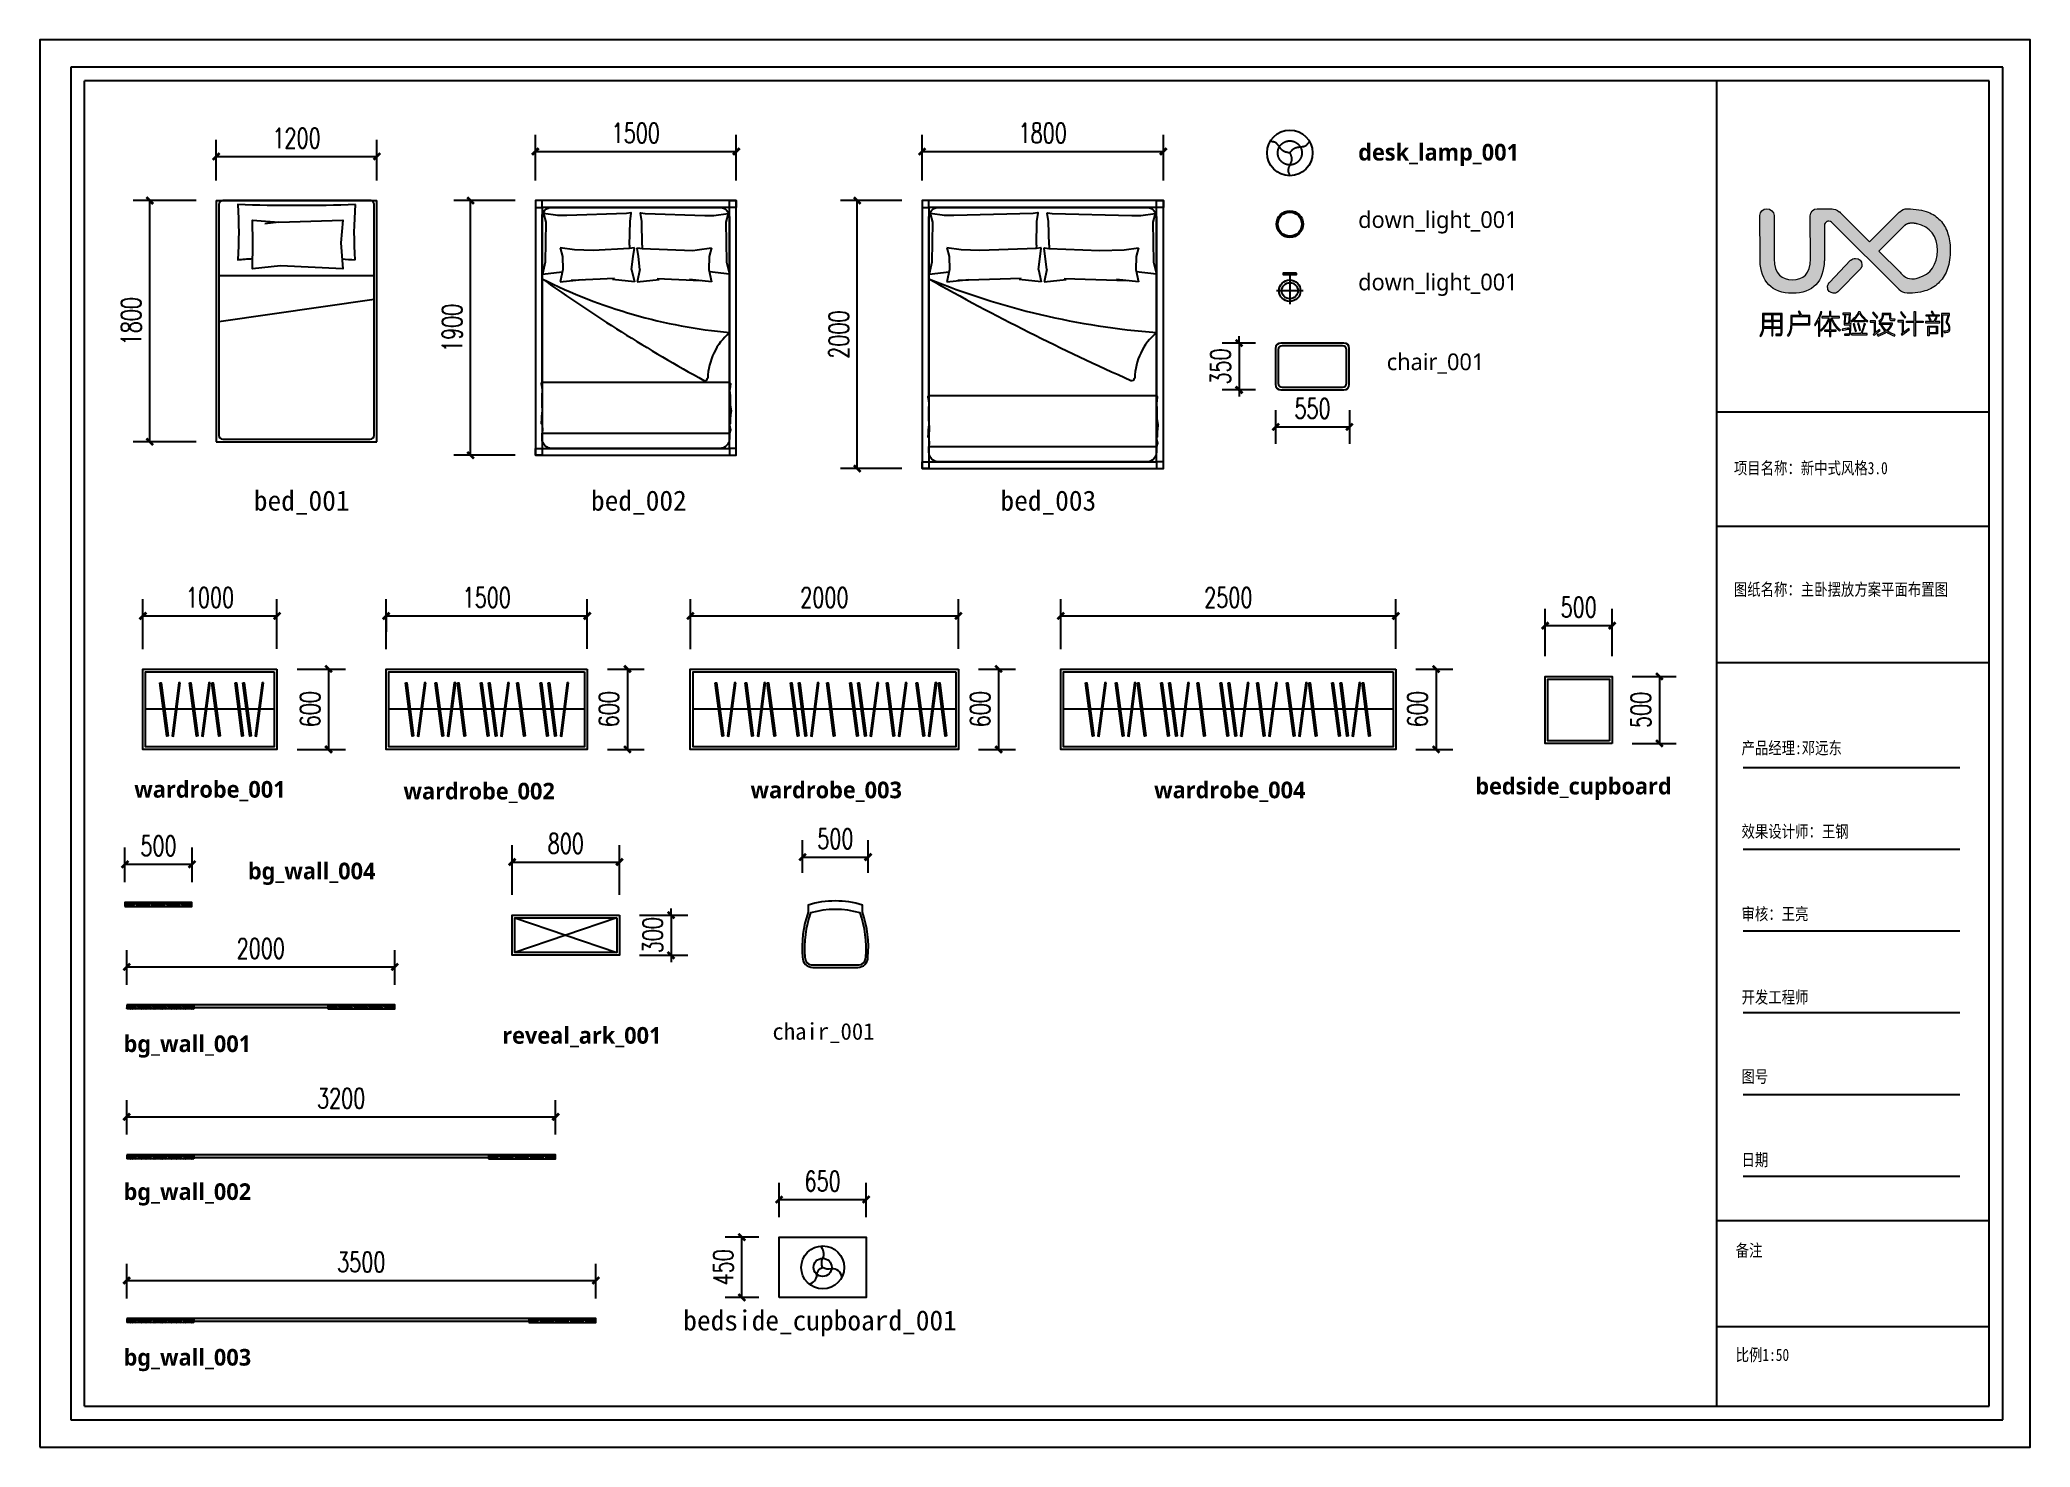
# Model space of a CAD drawing. Extents: x 23971 to 232415, y -48119 to 67869.
# Drawn here: x 183395 to 198245, y 43238 to 53738 of the extents above; entities that cross this region are included whole.
import ezdxf

# ---------------------------------------------------------------- set-up
doc = ezdxf.new("R2010")
doc.units = 0
doc.header["$LTSCALE"] = 1000
doc.header["$MEASUREMENT"] = 0
for name, pattern in [('CONTINOUS', [0]), ('DASHED', [0.75, 0.5, -0.25]), ('HIDDEN5', [0.08, 0.04, -0.04])]:
    doc.linetypes.add(name, pattern=pattern)
for name, color, linetype in [('_U+56FE_U+5C42 1', 7, 'Continuous'), ('A-WINDOW-门窗', 153, 'Continuous'), ('AXIS', 3, 'Continuous'), ('PM-家具', 146, 'Continuous'), ('PUB_DIM', 3, 'Continuous'), ('WALL', 9, 'Continuous')]:
    doc.layers.add(name, color=color, linetype=linetype)
doc.styles.add('_TCH_DIM_T3', font='SIMPLEX', dxfattribs={"width": 0.705882, "bigfont": 'GBCBIG'})
doc.styles.get("Standard").update_dxf_attribs({"font": 'gbenor.shx', "bigfont": 'gbcbig.shx'})
doc.styles.add('WJ', font='', dxfattribs={"width": 0.8, "height": 135})
doc.styles.get('WJ').set_extended_font_data('FangSong_GB2312')
doc.dimstyles.new('_TCH_ARCH&&50', dxfattribs={"dimtxt": 148.75, "dimasz": 50, "dimexe": 125, "dimexo": 150, "dimgap": 63.125, "dimtad": 1, "dimdec": 0, "dimzin": 0, "dimdsep": 46, "dimtxsty": '_TCH_DIM_T3', "dimblk": 'ARCHTICK', "dimcen": 0.09, "dimclrt": 7, "dimazin": 2, "dimtfac": 1, "dimtdec": 0, "dimtix": 1, "dimtmove": 2, "dimatfit": 3, "dimfxl": 100, "dimtolj": 1, "dimtzin": 0, "dimarcsym": 0})

msp = doc.modelspace()

# ---------------------------------------------------------------- texts
at = {"char_height": 124.416, "width": 966.654, "attachment_point": 1}
for s, insert in [('{\\fMicrosoft YaHei|b1|i0|c134|p34;desk_lamp_001}', (193231, 52961.8)), ('{\\fMicrosoft YaHei|b0|i0|c134|p34;down_light_001}', (193231, 52459)), ('{\\fMicrosoft YaHei|b0|i0|c134|p34;down_light_001}', (193231, 51993.5)), ('{\\fMicrosoft YaHei|b0|i0|c134|p34;chair_001}', (193444.1, 51398)), ('{\\fMicrosoft YaHei|b1|i0|c134|p34;wardrobe_001}', (184099, 48208.4)), ('{\\fMicrosoft YaHei|b1|i0|c134|p34;wardrobe_002}', (186107.5, 48195.2)), ('{\\fMicrosoft YaHei|b1|i0|c134|p34;wardrobe_003}', (188696.8, 48203.8)), ('{\\fMicrosoft YaHei|b1|i0|c134|p34;wardrobe_004}', (191707.9, 48203.8)), ('{\\fMicrosoft YaHei|b1|i0|c134|p34;bedside_cupboard}', (194104.6, 48232.5)), ('{\\fMicrosoft YaHei|b1|i0|c134|p34;bg_wall_004}', (184947, 47599.3)), ('{\\fMicrosoft YaHei|b1|i0|c134|p34;reveal_ark_001}', (186844.7, 46372.8)), ('{\\fMicrosoft YaHei|b1|i0|c134|p34;bg_wall_001}', (184019.5, 46310.5)), ('{\\fMicrosoft YaHei|b1|i0|c134|p34;bg_wall_002}', (184019.5, 45207.1)), ('{\\fMicrosoft YaHei|b1|i0|c134|p34;bg_wall_003}', (184019.5, 43971.2))]:
    msp.add_mtext(s, dxfattribs=dict(at, insert=insert))
at = {"attachment_point": 1}
for s, insert, char_height in [('{\\f@FangSong|b0|i0|c134|p49;bed_001}', (184991.2, 50375.5), 150), ('{\\f@FangSong|b0|i0|c134|p49;bed_002}', (187506.8, 50375.5), 150), ('{\\f@FangSong|b0|i0|c134|p49;bed_003}', (190561.9, 50375.5), 150), ('{\\f@FangSong|b0|i0|c134|p49;chair_001}', (188860.6, 46402.7), 124.416), ('{\\f@FangSong|b0|i0|c134|p49;bedside_cupboard_001}', (188195.3, 44259.1), 150)]:
    msp.add_mtext_dynamic_manual_height_columns(s, width=1434.402, gutter_width=1750, heights=[0], dxfattribs=dict(at, insert=insert, char_height=char_height))
at = {"char_height": 91.487, "attachment_point": 1, "style": 'WJ'}
for s, insert, width in [('{\\fSimSun|b0|i0|c134|p2;图纸名称：主卧摆放方案平面布置图}', (196033.8, 49683.6), 1776.152), ('{\\fSimSun|b0|i0|c134|p2;效果设计师：王钢}', (196091.1, 47878), 1143.41)]:
    msp.add_mtext(s, dxfattribs=dict(at, insert=insert, width=width))

# ---------------------------------------------------------------- blocks, each defined once
blk = doc.blocks.new('_ArchTick')
at = {"color": 0, "linetype": 'ByBlock', "const_width": 0.4}
blk.add_lwpolyline([(-0.5, -0.5), (0.5, 0.5)], dxfattribs=at)
blk = doc.blocks.new('*D297')
at = {"layer": 'AXIS', "color": 0, "lineweight": -2, "transparency": 16777216}
for p, q in [((191012, 49193), (191012, 49565)), ((193512, 49194), (193512, 49565)), ((191012, 49440), (193512, 49440))]:
    blk.add_line(p, q, dxfattribs=at)
at = {"layer": 'Defpoints', "color": 0, "transparency": 16777216}
for p in [(193512, 49440), (191012, 49043), (193512, 49044)]:
    blk.add_point(p, dxfattribs=at)
at = {"layer": 'AXIS', "color": 0, "lineweight": -2, "transparency": 16777216, "xscale": 50, "yscale": 50, "zscale": 50, "rotation": 180}
blk.add_blockref('_ArchTick', (191012, 49440), dxfattribs=at)
at = {"layer": 'AXIS', "color": 0, "lineweight": -2, "transparency": 16777216, "xscale": 50, "yscale": 50, "zscale": 50}
blk.add_blockref('_ArchTick', (193512, 49440), dxfattribs=at)
at = {"layer": 'AXIS', "color": 7, "transparency": 16777216, "insert": (192262, 49577), "char_height": 148.8, "attachment_point": 5, "style": '_TCH_DIM_T3'}
blk.add_mtext('\\A1;2500', dxfattribs=at)
blk = doc.blocks.new('*D298')
at = {"layer": 'AXIS', "color": 0, "lineweight": -2, "transparency": 16777216}
for p, q in [((193662, 49044), (193937, 49044)), ((193812, 49044), (193812, 48444)), ((193662, 48444), (193937, 48444))]:
    blk.add_line(p, q, dxfattribs=at)
at = {"layer": 'Defpoints', "color": 0, "transparency": 16777216}
for p in [(193512, 49044), (193512, 48444, 0), (193812, 48444)]:
    blk.add_point(p, dxfattribs=at)
at = {"layer": 'AXIS', "color": 0, "lineweight": -2, "transparency": 16777216, "xscale": 50, "yscale": 50, "zscale": 50}
for p, rotation in [((193812, 49044), 90), ((193812, 48444), 270)]:
    blk.add_blockref('_ArchTick', p, dxfattribs=dict(at, rotation=rotation))
at = {"layer": 'AXIS', "color": 7, "transparency": 16777216, "insert": (193674, 48744), "char_height": 148.8, "attachment_point": 5, "rotation": 90, "style": '_TCH_DIM_T3'}
blk.add_mtext('\\A1;600', dxfattribs=at)
blk = doc.blocks.new('*D299')
at = {"layer": 'AXIS', "color": 0, "lineweight": -2, "transparency": 16777216}
for p, q in [((188248, 49193), (188248, 49565)), ((190248, 49194), (190248, 49565)), ((188248, 49440), (190248, 49440))]:
    blk.add_line(p, q, dxfattribs=at)
at = {"layer": 'Defpoints', "color": 0, "transparency": 16777216}
for p in [(190248, 49440), (188248, 49043), (190248, 49044)]:
    blk.add_point(p, dxfattribs=at)
at = {"layer": 'AXIS', "color": 0, "lineweight": -2, "transparency": 16777216, "xscale": 50, "yscale": 50, "zscale": 50, "rotation": 180}
blk.add_blockref('_ArchTick', (188248, 49440), dxfattribs=at)
at = {"layer": 'AXIS', "color": 0, "lineweight": -2, "transparency": 16777216, "xscale": 50, "yscale": 50, "zscale": 50}
blk.add_blockref('_ArchTick', (190248, 49440), dxfattribs=at)
at = {"layer": 'AXIS', "color": 7, "transparency": 16777216, "insert": (189248, 49577), "char_height": 148.8, "attachment_point": 5, "style": '_TCH_DIM_T3'}
blk.add_mtext('\\A1;2000', dxfattribs=at)
blk = doc.blocks.new('*D300')
at = {"layer": 'AXIS', "color": 0, "lineweight": -2, "transparency": 16777216}
for p, q in [((190398, 49044), (190673, 49044)), ((190548, 49044), (190548, 48444)), ((190398, 48444), (190673, 48444))]:
    blk.add_line(p, q, dxfattribs=at)
at = {"layer": 'Defpoints', "color": 0, "transparency": 16777216}
for p in [(190248, 49044), (190248, 48444, 0), (190548, 48444)]:
    blk.add_point(p, dxfattribs=at)
at = {"layer": 'AXIS', "color": 0, "lineweight": -2, "transparency": 16777216, "xscale": 50, "yscale": 50, "zscale": 50}
for p, rotation in [((190548, 49044), 90), ((190548, 48444), 270)]:
    blk.add_blockref('_ArchTick', p, dxfattribs=dict(at, rotation=rotation))
at = {"layer": 'AXIS', "color": 7, "transparency": 16777216, "insert": (190411, 48744), "char_height": 148.8, "attachment_point": 5, "rotation": 90, "style": '_TCH_DIM_T3'}
blk.add_mtext('\\A1;600', dxfattribs=at)
blk = doc.blocks.new('*D301')
at = {"layer": 'AXIS', "color": 0, "lineweight": -2, "transparency": 16777216}
for p, q in [((185979, 49193), (185979, 49565)), ((187479, 49194), (187479, 49565)), ((185979, 49440), (187479, 49440))]:
    blk.add_line(p, q, dxfattribs=at)
at = {"layer": 'Defpoints', "color": 0, "transparency": 16777216}
for p in [(187479, 49440), (185979, 49043), (187479, 49044)]:
    blk.add_point(p, dxfattribs=at)
at = {"layer": 'AXIS', "color": 0, "lineweight": -2, "transparency": 16777216, "xscale": 50, "yscale": 50, "zscale": 50, "rotation": 180}
blk.add_blockref('_ArchTick', (185979, 49440), dxfattribs=at)
at = {"layer": 'AXIS', "color": 0, "lineweight": -2, "transparency": 16777216, "xscale": 50, "yscale": 50, "zscale": 50}
blk.add_blockref('_ArchTick', (187479, 49440), dxfattribs=at)
at = {"layer": 'AXIS', "color": 7, "transparency": 16777216, "insert": (186729, 49577), "char_height": 148.8, "attachment_point": 5, "style": '_TCH_DIM_T3'}
blk.add_mtext('\\A1;1500', dxfattribs=at)
blk = doc.blocks.new('*D291')
at = {"layer": 'AXIS', "color": 0, "lineweight": -2, "transparency": 16777216}
for p, q in [((187629, 49044), (187904, 49044)), ((187779, 49044), (187779, 48444)), ((187629, 48444), (187904, 48444))]:
    blk.add_line(p, q, dxfattribs=at)
at = {"layer": 'Defpoints', "color": 0, "transparency": 16777216}
for p in [(187479, 49044), (187479, 48444, 0), (187779, 48444)]:
    blk.add_point(p, dxfattribs=at)
at = {"layer": 'AXIS', "color": 0, "lineweight": -2, "transparency": 16777216, "xscale": 50, "yscale": 50, "zscale": 50}
for p, rotation in [((187779, 49044), 90), ((187779, 48444), 270)]:
    blk.add_blockref('_ArchTick', p, dxfattribs=dict(at, rotation=rotation))
at = {"layer": 'AXIS', "color": 7, "transparency": 16777216, "insert": (187641, 48744), "char_height": 148.8, "attachment_point": 5, "rotation": 90, "style": '_TCH_DIM_T3'}
blk.add_mtext('\\A1;600', dxfattribs=at)
blk = doc.blocks.new('*D293')
at = {"layer": 'AXIS', "color": 0, "lineweight": -2, "transparency": 16777216}
for p, q in [((184164, 49193), (184164, 49565)), ((185164, 49194), (185164, 49565)), ((184164, 49440), (185164, 49440))]:
    blk.add_line(p, q, dxfattribs=at)
at = {"layer": 'Defpoints', "color": 0, "transparency": 16777216}
for p in [(185164, 49440), (184164, 49043), (185164, 49044)]:
    blk.add_point(p, dxfattribs=at)
at = {"layer": 'AXIS', "color": 0, "lineweight": -2, "transparency": 16777216, "xscale": 50, "yscale": 50, "zscale": 50, "rotation": 180}
blk.add_blockref('_ArchTick', (184164, 49440), dxfattribs=at)
at = {"layer": 'AXIS', "color": 0, "lineweight": -2, "transparency": 16777216, "xscale": 50, "yscale": 50, "zscale": 50}
blk.add_blockref('_ArchTick', (185164, 49440), dxfattribs=at)
at = {"layer": 'AXIS', "color": 7, "transparency": 16777216, "insert": (184664, 49577), "char_height": 148.8, "attachment_point": 5, "style": '_TCH_DIM_T3'}
blk.add_mtext('\\A1;1000', dxfattribs=at)
blk = doc.blocks.new('*D294')
at = {"layer": 'AXIS', "color": 0, "lineweight": -2, "transparency": 16777216}
for p, q in [((185314, 49044), (185674, 49044)), ((185549, 49044), (185549, 48444)), ((185314, 48444), (185674, 48444))]:
    blk.add_line(p, q, dxfattribs=at)
at = {"layer": 'Defpoints', "color": 0, "transparency": 16777216}
for p in [(185164, 49044), (185164, 48444, 0), (185549, 48444)]:
    blk.add_point(p, dxfattribs=at)
at = {"layer": 'AXIS', "color": 0, "lineweight": -2, "transparency": 16777216, "xscale": 50, "yscale": 50, "zscale": 50}
for p, rotation in [((185549, 49044), 90), ((185549, 48444), 270)]:
    blk.add_blockref('_ArchTick', p, dxfattribs=dict(at, rotation=rotation))
at = {"layer": 'AXIS', "color": 7, "transparency": 16777216, "insert": (185411, 48744), "char_height": 148.8, "attachment_point": 5, "rotation": 90, "style": '_TCH_DIM_T3'}
blk.add_mtext('\\A1;600', dxfattribs=at)
blk = doc.blocks.new('*D280')
at = {"layer": 'AXIS', "color": 0, "lineweight": -2, "transparency": 16777216}
for p, q in [((194626, 49139), (194626, 49493)), ((195126, 49139), (195126, 49493)), ((194626, 49368), (195126, 49368))]:
    blk.add_line(p, q, dxfattribs=at)
at = {"layer": 'Defpoints', "color": 0, "transparency": 16777216}
for p in [(195126, 49368), (194626, 48989), (195126, 48989)]:
    blk.add_point(p, dxfattribs=at)
at = {"layer": 'AXIS', "color": 0, "lineweight": -2, "transparency": 16777216, "xscale": 50, "yscale": 50, "zscale": 50, "rotation": 180}
blk.add_blockref('_ArchTick', (194626, 49368), dxfattribs=at)
at = {"layer": 'AXIS', "color": 0, "lineweight": -2, "transparency": 16777216, "xscale": 50, "yscale": 50, "zscale": 50}
blk.add_blockref('_ArchTick', (195126, 49368), dxfattribs=at)
at = {"layer": 'AXIS', "color": 7, "transparency": 16777216, "insert": (194876, 49505), "char_height": 148.8, "attachment_point": 5, "style": '_TCH_DIM_T3'}
blk.add_mtext('\\A1;500', dxfattribs=at)
blk = doc.blocks.new('block 3')
at = {"layer": '_U+56FE_U+5C42 1'}
h = blk.add_hatch(color=251, dxfattribs=at)
h.dxf.hatch_style = 2
edge = h.paths.add_edge_path()
edge.add_spline(control_points=[(83, -165.97), (83.54, -165.97), (83.64, -165.85), (83.64, -165.39), (83.64, -165.39), (83.64, -164.17), (83.64, -164.17), (83.64, -164.17), (81.39, -164.17), (81.39, -164.17), (81.39, -164.17), (81.39, -166.43), (81.39, -166.43), (81.39, -166.43), (81.02, -166.43), (81.02, -166.43), (81.02, -166.43), (81.02, -164.17), (81.02, -164.17), (81.02, -164.17), (78.75, -164.17), (78.75, -164.17), (78.69, -165.15), (78.46, -165.75), (77.94, -166.61), (77.94, -166.61), (77.58, -166.43), (77.58, -166.43), (78.29, -165.35), (78.4, -164.82), (78.4, -163.1), (78.4, -163.1), (78.4, -159.99), (78.4, -159.99), (78.4, -159.99), (84.02, -159.99), (84.02, -159.99), (84.02, -159.99), (84.02, -165.51), (84.02, -165.51), (84.02, -166.15), (83.82, -166.34), (83.12, -166.34), (83.12, -166.34), (82.23, -166.34), (82.23, -166.34), (82.23, -166.34), (82.17, -165.97), (82.17, -165.97), (82.17, -165.97), (83, -165.97), (83, -165.97)], knot_values=[0, 0, 0, 0, 1, 1, 1, 2, 2, 2, 3, 3, 3, 4, 4, 4, 5, 5, 5, 6, 6, 6, 7, 7, 7, 8, 8, 8, 9, 9, 9, 10, 10, 10, 11, 11, 11, 12, 12, 12, 13, 13, 13, 14, 14, 14, 15, 15, 15, 16, 16, 16, 17, 17, 17, 17], degree=3, periodic=0)
edge = h.paths.add_edge_path()
edge.add_spline(control_points=[(78.78, -163.81), (78.78, -163.81), (81.02, -163.81), (81.02, -163.81), (81.02, -163.81), (81.02, -162.3), (81.02, -162.3), (81.02, -162.3), (78.78, -162.3), (78.78, -162.3), (78.78, -162.3), (78.78, -163.23), (78.78, -163.23), (78.78, -163.43), (78.78, -163.63), (78.78, -163.81)], knot_values=[0, 0, 0, 0, 1, 1, 1, 2, 2, 2, 3, 3, 3, 4, 4, 4, 5, 5, 5, 5], degree=3, periodic=0)
h.paths.add_polyline_path([(78.78, -161.94), (81.02, -161.94), (81.02, -160.36), (78.78, -160.36)])
h.paths.add_polyline_path([(81.39, -160.36), (81.39, -161.94), (83.64, -161.94), (83.64, -160.36)])
h.paths.add_polyline_path([(81.39, -163.81), (83.64, -163.81), (83.64, -162.3), (81.39, -162.3)])
h = blk.add_hatch(color=251, dxfattribs=at)
h.dxf.hatch_style = 2
edge = h.paths.add_edge_path()
edge.add_spline(control_points=[(89.72, -160.53), (89.72, -160.53), (92, -160.53), (92, -160.53), (92, -160.53), (92, -163.29), (92, -163.29), (92, -163.29), (86.89, -163.29), (86.89, -163.29), (86.83, -164.83), (86.58, -165.54), (85.88, -166.56), (85.88, -166.56), (85.51, -166.36), (85.51, -166.36), (86.33, -165.24), (86.52, -164.54), (86.52, -162.49), (86.52, -162.49), (86.52, -160.53), (86.52, -160.53), (86.52, -160.53), (89.26, -160.53), (89.26, -160.53), (89.26, -160.53), (88.66, -159.41), (88.66, -159.41), (88.66, -159.41), (89.06, -159.28), (89.06, -159.28), (89.06, -159.28), (89.72, -160.53), (89.72, -160.53)], knot_values=[0, 0, 0, 0, 1, 1, 1, 2, 2, 2, 3, 3, 3, 4, 4, 4, 5, 5, 5, 6, 6, 6, 7, 7, 7, 8, 8, 8, 9, 9, 9, 10, 10, 10, 11, 11, 11, 11], degree=3, periodic=0)
edge = h.paths.add_edge_path()
edge.add_spline(control_points=[(86.9, -162.92), (86.9, -162.92), (91.62, -162.92), (91.62, -162.92), (91.62, -162.92), (91.62, -160.88), (91.62, -160.88), (91.62, -160.88), (86.9, -160.88), (86.9, -160.88), (86.9, -160.88), (86.9, -162.41), (86.9, -162.41), (86.9, -162.6), (86.9, -162.76), (86.9, -162.92)], knot_values=[0, 0, 0, 0, 1, 1, 1, 2, 2, 2, 3, 3, 3, 4, 4, 4, 5, 5, 5, 5], degree=3, periodic=0)
h = blk.add_hatch(color=251, dxfattribs=at)
h.dxf.hatch_style = 2
edge = h.paths.add_edge_path()
edge.add_spline(control_points=[(94.47, -162.05), (94.18, -162.6), (93.86, -163.11), (93.52, -163.54), (93.52, -163.54), (93.36, -163.13), (93.36, -163.13), (94.04, -162.23), (94.71, -160.85), (95.12, -159.48), (95.12, -159.48), (95.49, -159.54), (95.49, -159.54), (95.31, -160.15), (95.1, -160.75), (94.84, -161.31), (94.84, -161.31), (94.84, -166.53), (94.84, -166.53), (94.84, -166.53), (94.47, -166.53), (94.47, -166.53), (94.47, -166.53), (94.47, -162.05), (94.47, -162.05)], knot_values=[0, 0, 0, 0, 1, 1, 1, 2, 2, 2, 3, 3, 3, 4, 4, 4, 5, 5, 5, 6, 6, 6, 7, 7, 7, 8, 8, 8, 8], degree=3, periodic=0)
edge = h.paths.add_edge_path()
edge.add_spline(control_points=[(97.71, -165.11), (97.71, -165.11), (96.23, -165.11), (96.23, -165.11), (96.23, -165.11), (96.23, -164.76), (96.23, -164.76), (96.23, -164.76), (97.71, -164.76), (97.71, -164.76), (97.71, -164.76), (97.71, -161.48), (97.71, -161.48), (97.2, -162.84), (96.44, -163.98), (95.27, -165.12), (95.27, -165.12), (95.05, -164.79), (95.05, -164.79), (96.19, -163.73), (96.94, -162.61), (97.47, -161.25), (97.47, -161.25), (95.46, -161.25), (95.46, -161.25), (95.46, -161.25), (95.46, -160.88), (95.46, -160.88), (95.46, -160.88), (97.71, -160.88), (97.71, -160.88), (97.71, -160.88), (97.71, -159.41), (97.71, -159.41), (97.71, -159.41), (98.08, -159.41), (98.08, -159.41), (98.08, -159.41), (98.08, -160.88), (98.08, -160.88), (98.08, -160.88), (100.51, -160.88), (100.51, -160.88), (100.51, -160.88), (100.51, -161.25), (100.51, -161.25), (100.51, -161.25), (98.33, -161.25), (98.33, -161.25), (98.85, -162.61), (99.71, -163.83), (100.79, -164.77), (100.79, -164.77), (100.51, -165.11), (100.51, -165.11), (99.43, -164.11), (98.57, -162.78), (98.08, -161.41), (98.08, -161.41), (98.08, -164.76), (98.08, -164.76), (98.08, -164.76), (99.54, -164.76), (99.54, -164.76), (99.54, -164.76), (99.54, -165.11), (99.54, -165.11), (99.54, -165.11), (98.08, -165.11), (98.08, -165.11), (98.08, -165.11), (98.08, -166.58), (98.08, -166.58), (98.08, -166.58), (97.71, -166.58), (97.71, -166.58), (97.71, -166.58), (97.71, -165.11), (97.71, -165.11)], knot_values=[0, 0, 0, 0, 1, 1, 1, 2, 2, 2, 3, 3, 3, 4, 4, 4, 5, 5, 5, 6, 6, 6, 7, 7, 7, 8, 8, 8, 9, 9, 9, 10, 10, 10, 11, 11, 11, 12, 12, 12, 13, 13, 13, 14, 14, 14, 15, 15, 15, 16, 16, 16, 17, 17, 17, 18, 18, 18, 19, 19, 19, 20, 20, 20, 21, 21, 21, 22, 22, 22, 23, 23, 23, 24, 24, 24, 25, 25, 25, 26, 26, 26, 26], degree=3, periodic=0)
h = blk.add_hatch(color=251, dxfattribs=at)
h.dxf.hatch_style = 2
edge = h.paths.add_edge_path()
edge.add_spline(control_points=[(101.34, -164.82), (101.34, -164.82), (101.32, -164.49), (101.32, -164.49), (101.56, -164.45), (103.02, -164.21), (103.22, -164.17), (103.22, -164.17), (103.23, -164.49), (103.23, -164.49), (103.06, -164.52), (101.57, -164.78), (101.34, -164.82)], knot_values=[0, 0, 0, 0, 1, 1, 1, 2, 2, 2, 3, 3, 3, 4, 4, 4, 4], degree=3, periodic=0)
edge = h.paths.add_edge_path()
edge.add_spline(control_points=[(102.68, -165.94), (103.28, -165.94), (103.43, -165.82), (103.44, -165.31), (103.44, -165.31), (103.53, -163.22), (103.53, -163.22), (103.53, -163.22), (101.85, -163.22), (101.85, -163.22), (101.85, -163.22), (102.03, -160.68), (102.03, -160.68), (102.03, -160.68), (102.35, -160.68), (102.35, -160.68), (102.35, -160.68), (102.19, -162.91), (102.19, -162.91), (102.19, -162.91), (103.18, -162.91), (103.18, -162.91), (103.18, -162.91), (103.37, -160.25), (103.37, -160.25), (103.37, -160.25), (101.5, -160.25), (101.5, -160.25), (101.5, -160.25), (101.5, -159.92), (101.5, -159.92), (101.5, -159.92), (103.7, -159.92), (103.7, -159.92), (103.7, -159.92), (103.51, -162.91), (103.51, -162.91), (103.51, -162.91), (103.86, -162.91), (103.86, -162.91), (103.84, -163.5), (103.8, -164.65), (103.76, -165.42), (103.73, -166.08), (103.52, -166.24), (102.77, -166.24), (102.77, -166.24), (102.01, -166.24), (102.01, -166.24), (102.01, -166.24), (101.96, -165.94), (101.96, -165.94), (101.96, -165.94), (102.68, -165.94), (102.68, -165.94)], knot_values=[0, 0, 0, 0, 1, 1, 1, 2, 2, 2, 3, 3, 3, 4, 4, 4, 5, 5, 5, 6, 6, 6, 7, 7, 7, 8, 8, 8, 9, 9, 9, 10, 10, 10, 11, 11, 11, 12, 12, 12, 13, 13, 13, 14, 14, 14, 15, 15, 15, 16, 16, 16, 17, 17, 17, 18, 18, 18, 18], degree=3, periodic=0)
edge = h.paths.add_edge_path()
edge.add_spline(control_points=[(106.27, -159.92), (105.72, -160.86), (105.01, -161.69), (104.02, -162.43), (104.02, -162.43), (103.8, -162.15), (103.8, -162.15), (104.82, -161.39), (105.56, -160.52), (106.05, -159.54), (106.05, -159.54), (106.49, -159.54), (106.49, -159.54), (106.98, -160.56), (107.73, -161.42), (108.73, -162.15), (108.73, -162.15), (108.51, -162.43), (108.51, -162.43), (107.53, -161.7), (106.82, -160.87), (106.27, -159.92)], knot_values=[0, 0, 0, 0, 1, 1, 1, 2, 2, 2, 3, 3, 3, 4, 4, 4, 5, 5, 5, 6, 6, 6, 7, 7, 7, 7], degree=3, periodic=0)
edge = h.paths.add_edge_path()
edge.add_spline(control_points=[(107.05, -165.73), (107.05, -165.73), (108.51, -165.73), (108.51, -165.73), (108.51, -165.73), (108.51, -166.09), (108.51, -166.09), (108.51, -166.09), (104.02, -166.09), (104.02, -166.09), (104.02, -166.09), (104.02, -165.73), (104.02, -165.73), (104.02, -165.73), (106.71, -165.73), (106.71, -165.73), (107.02, -164.91), (107.43, -163.69), (107.68, -162.86), (107.68, -162.86), (107.99, -162.96), (107.99, -162.96), (107.74, -163.72), (107.34, -164.95), (107.05, -165.73)], knot_values=[0, 0, 0, 0, 1, 1, 1, 2, 2, 2, 3, 3, 3, 4, 4, 4, 5, 5, 5, 6, 6, 6, 7, 7, 7, 8, 8, 8, 8], degree=3, periodic=0)
edge = h.paths.add_edge_path()
edge.add_spline(control_points=[(104.48, -162.95), (104.48, -162.95), (104.77, -162.86), (104.77, -162.86), (104.94, -163.41), (105.26, -164.5), (105.4, -165.08), (105.4, -165.08), (105.1, -165.17), (105.1, -165.17), (104.95, -164.58), (104.64, -163.49), (104.48, -162.95)], knot_values=[0, 0, 0, 0, 1, 1, 1, 2, 2, 2, 3, 3, 3, 4, 4, 4, 4], degree=3, periodic=0)
h.paths.add_polyline_path([(104.77, -162.37), (104.77, -162.02), (107.77, -162.02), (107.77, -162.37)])
edge = h.paths.add_edge_path()
edge.add_spline(control_points=[(105.77, -162.86), (105.77, -162.86), (106.08, -162.78), (106.08, -162.78), (106.24, -163.27), (106.51, -164.28), (106.63, -164.82), (106.63, -164.82), (106.33, -164.9), (106.33, -164.9), (106.2, -164.36), (105.94, -163.37), (105.77, -162.86)], knot_values=[0, 0, 0, 0, 1, 1, 1, 2, 2, 2, 3, 3, 3, 4, 4, 4, 4], degree=3, periodic=0)
h = blk.add_hatch(color=251, dxfattribs=at)
h.dxf.hatch_style = 2
edge = h.paths.add_edge_path()
edge.add_spline(control_points=[(110.49, -166.28), (110.49, -166.28), (110.24, -166), (110.24, -166), (110.54, -165.85), (110.54, -165.7), (110.54, -165.54), (110.54, -165.54), (110.54, -162.45), (110.54, -162.45), (110.54, -162.45), (109.34, -162.45), (109.34, -162.45), (109.34, -162.45), (109.34, -162.09), (109.34, -162.09), (109.34, -162.09), (110.92, -162.09), (110.92, -162.09), (110.92, -162.09), (110.92, -165.47), (110.92, -165.47), (110.92, -165.47), (112.07, -164.56), (112.07, -164.56), (112.07, -164.56), (112.23, -164.9), (112.23, -164.9), (112.05, -165.03), (111.18, -165.72), (110.49, -166.28)], knot_values=[0, 0, 0, 0, 1, 1, 1, 2, 2, 2, 3, 3, 3, 4, 4, 4, 5, 5, 5, 6, 6, 6, 7, 7, 7, 8, 8, 8, 9, 9, 9, 10, 10, 10, 10], degree=3, periodic=0)
edge = h.paths.add_edge_path()
edge.add_spline(control_points=[(110.04, -159.82), (110.04, -159.82), (110.34, -159.58), (110.34, -159.58), (110.65, -159.93), (111.26, -160.64), (111.57, -161.03), (111.57, -161.03), (111.24, -161.29), (111.24, -161.29), (110.95, -160.91), (110.35, -160.18), (110.04, -159.82)], knot_values=[0, 0, 0, 0, 1, 1, 1, 2, 2, 2, 3, 3, 3, 4, 4, 4, 4], degree=3, periodic=0)
edge = h.paths.add_edge_path()
edge.add_spline(control_points=[(115.81, -162.73), (115.81, -162.73), (115.81, -163.07), (115.81, -163.07), (115.53, -163.84), (115.07, -164.5), (114.38, -165.07), (114.95, -165.47), (115.68, -165.81), (116.59, -166.12), (116.59, -166.12), (116.43, -166.49), (116.43, -166.49), (115.48, -166.14), (114.71, -165.75), (114.08, -165.3), (113.45, -165.75), (112.65, -166.15), (111.65, -166.52), (111.65, -166.52), (111.44, -166.17), (111.44, -166.17), (112.4, -165.84), (113.17, -165.47), (113.77, -165.06), (113.14, -164.53), (112.69, -163.93), (112.38, -163.22), (112.38, -163.22), (112.63, -163.07), (112.63, -163.07), (112.63, -163.07), (111.93, -163.07), (111.93, -163.07), (111.93, -163.07), (111.93, -162.73), (111.93, -162.73), (111.93, -162.73), (115.81, -162.73), (115.81, -162.73)], knot_values=[0, 0, 0, 0, 1, 1, 1, 2, 2, 2, 3, 3, 3, 4, 4, 4, 5, 5, 5, 6, 6, 6, 7, 7, 7, 8, 8, 8, 9, 9, 9, 10, 10, 10, 11, 11, 11, 12, 12, 12, 13, 13, 13, 13], degree=3, periodic=0)
edge = h.paths.add_edge_path()
edge.add_spline(control_points=[(115.68, -161.98), (115.16, -162), (114.97, -161.86), (114.97, -161.37), (114.97, -161.37), (114.97, -160.29), (114.97, -160.29), (114.97, -160.29), (113.18, -160.29), (113.18, -160.29), (113.18, -160.29), (113.18, -160.83), (113.18, -160.83), (113.18, -161.4), (112.88, -161.95), (112.09, -162.45), (112.09, -162.45), (111.83, -162.18), (111.83, -162.18), (112.59, -161.69), (112.82, -161.27), (112.82, -160.67), (112.82, -160.67), (112.82, -159.95), (112.82, -159.95), (112.82, -159.95), (115.34, -159.95), (115.34, -159.95), (115.34, -159.95), (115.34, -161.21), (115.34, -161.21), (115.34, -161.56), (115.46, -161.63), (115.84, -161.63), (115.84, -161.63), (116.56, -161.63), (116.56, -161.63), (116.56, -161.63), (116.52, -161.98), (116.52, -161.98), (116.52, -161.98), (115.68, -161.98), (115.68, -161.98)], knot_values=[0, 0, 0, 0, 1, 1, 1, 2, 2, 2, 3, 3, 3, 4, 4, 4, 5, 5, 5, 6, 6, 6, 7, 7, 7, 8, 8, 8, 9, 9, 9, 10, 10, 10, 11, 11, 11, 12, 12, 12, 13, 13, 13, 14, 14, 14, 14], degree=3, periodic=0)
edge = h.paths.add_edge_path()
edge.add_spline(control_points=[(114.07, -164.84), (114.73, -164.33), (115.15, -163.74), (115.4, -163.07), (115.4, -163.07), (112.72, -163.07), (112.72, -163.07), (113.03, -163.77), (113.46, -164.35), (114.07, -164.84)], knot_values=[0, 0, 0, 0, 1, 1, 1, 2, 2, 2, 3, 3, 3, 3], degree=3, periodic=0)
h = blk.add_hatch(color=251, dxfattribs=at)
h.dxf.hatch_style = 2
edge = h.paths.add_edge_path()
edge.add_spline(control_points=[(118.53, -166.25), (118.53, -166.25), (118.29, -165.98), (118.29, -165.98), (118.6, -165.82), (118.6, -165.68), (118.6, -165.51), (118.6, -165.51), (118.6, -162.4), (118.6, -162.4), (118.6, -162.4), (117.32, -162.4), (117.32, -162.4), (117.32, -162.4), (117.32, -162.02), (117.32, -162.02), (117.32, -162.02), (118.98, -162.02), (118.98, -162.02), (118.98, -162.02), (118.98, -165.45), (118.98, -165.45), (118.98, -165.45), (120.54, -164.27), (120.54, -164.27), (120.54, -164.27), (120.67, -164.64), (120.67, -164.64), (120.42, -164.82), (119.3, -165.62), (118.53, -166.25)], knot_values=[0, 0, 0, 0, 1, 1, 1, 2, 2, 2, 3, 3, 3, 4, 4, 4, 5, 5, 5, 6, 6, 6, 7, 7, 7, 8, 8, 8, 9, 9, 9, 10, 10, 10, 10], degree=3, periodic=0)
edge = h.paths.add_edge_path()
edge.add_spline(control_points=[(118.07, -159.74), (118.07, -159.74), (118.37, -159.51), (118.37, -159.51), (118.7, -159.89), (119.34, -160.69), (119.64, -161.07), (119.64, -161.07), (119.32, -161.31), (119.32, -161.31), (119.03, -160.95), (118.4, -160.13), (118.07, -159.74)], knot_values=[0, 0, 0, 0, 1, 1, 1, 2, 2, 2, 3, 3, 3, 4, 4, 4, 4], degree=3, periodic=0)
h.paths.add_polyline_path([(122.02, -162.59), (119.84, -162.59), (119.84, -162.21), (122.02, -162.21), (122.02, -159.41), (122.4, -159.41), (122.4, -162.21), (124.6, -162.21), (124.6, -162.59), (122.4, -162.59), (122.4, -166.56), (122.02, -166.56)])
h = blk.add_hatch(color=251, dxfattribs=at)
h.dxf.hatch_style = 2
edge = h.paths.add_edge_path()
edge.add_spline(control_points=[(128.06, -162.32), (128.06, -162.32), (129.46, -162.32), (129.46, -162.32), (129.46, -162.32), (129.46, -162.68), (129.46, -162.68), (129.46, -162.68), (125.29, -162.68), (125.29, -162.68), (125.29, -162.68), (125.29, -162.32), (125.29, -162.32), (125.29, -162.32), (127.68, -162.32), (127.68, -162.32), (127.91, -161.9), (128.15, -161.39), (128.32, -160.98), (128.32, -160.98), (128.64, -161.09), (128.64, -161.09), (128.48, -161.48), (128.27, -161.92), (128.06, -162.32)], knot_values=[0, 0, 0, 0, 1, 1, 1, 2, 2, 2, 3, 3, 3, 4, 4, 4, 5, 5, 5, 6, 6, 6, 7, 7, 7, 8, 8, 8, 8], degree=3, periodic=0)
h.paths.add_polyline_path([(125.52, -160.75), (125.52, -160.41), (129.25, -160.41), (129.25, -160.75)])
h.paths.add_polyline_path([(125.97, -163.6), (128.8, -163.6), (128.8, -165.84), (126.32, -165.84), (126.32, -166.43), (125.97, -166.43)])
edge = h.paths.add_edge_path()
edge.add_spline(control_points=[(126.13, -161.12), (126.13, -161.12), (126.44, -160.98), (126.44, -160.98), (126.63, -161.31), (126.8, -161.66), (126.98, -162.04), (126.98, -162.04), (126.65, -162.17), (126.65, -162.17), (126.49, -161.8), (126.33, -161.46), (126.13, -161.12)], knot_values=[0, 0, 0, 0, 1, 1, 1, 2, 2, 2, 3, 3, 3, 4, 4, 4, 4], degree=3, periodic=0)
h.paths.add_polyline_path([(126.32, -165.49), (128.44, -165.49), (128.44, -163.94), (126.32, -163.94)])
edge = h.paths.add_edge_path()
edge.add_spline(control_points=[(126.92, -159.48), (126.92, -159.48), (127.27, -159.32), (127.27, -159.32), (127.46, -159.63), (127.62, -159.9), (127.78, -160.24), (127.78, -160.24), (127.42, -160.4), (127.42, -160.4), (127.28, -160.08), (127.12, -159.8), (126.92, -159.48)], knot_values=[0, 0, 0, 0, 1, 1, 1, 2, 2, 2, 3, 3, 3, 4, 4, 4, 4], degree=3, periodic=0)
edge = h.paths.add_edge_path()
edge.add_spline(control_points=[(129.91, -160.01), (129.91, -160.01), (132.25, -160.01), (132.25, -160.01), (132.25, -160.01), (132.25, -160.37), (132.25, -160.37), (132.25, -160.37), (131.58, -162.5), (131.58, -162.5), (132.15, -163.22), (132.36, -163.71), (132.36, -164.3), (132.36, -165.13), (132.03, -165.46), (131.17, -165.46), (131.17, -165.46), (130.71, -165.46), (130.71, -165.46), (130.71, -165.46), (130.63, -165.11), (130.63, -165.11), (130.63, -165.11), (131.06, -165.11), (131.06, -165.11), (131.74, -165.11), (131.99, -164.88), (131.99, -164.25), (131.99, -163.73), (131.77, -163.23), (131.21, -162.57), (131.21, -162.57), (131.86, -160.37), (131.86, -160.37), (131.86, -160.37), (130.28, -160.37), (130.28, -160.37), (130.28, -160.37), (130.28, -166.59), (130.28, -166.59), (130.28, -166.59), (129.91, -166.59), (129.91, -166.59), (129.91, -166.59), (129.91, -160.01), (129.91, -160.01)], knot_values=[0, 0, 0, 0, 1, 1, 1, 2, 2, 2, 3, 3, 3, 4, 4, 4, 5, 5, 5, 6, 6, 6, 7, 7, 7, 8, 8, 8, 9, 9, 9, 10, 10, 10, 11, 11, 11, 12, 12, 12, 13, 13, 13, 14, 14, 14, 15, 15, 15, 15], degree=3, periodic=0)
at = {"layer": '_U+56FE_U+5C42 1', "lineweight": 0}
for points in [[(78.78, -161.94), (81.02, -161.94), (81.02, -160.36), (78.78, -160.36), (78.78, -161.94)], [(81.39, -160.36), (81.39, -161.94), (83.64, -161.94), (83.64, -160.36), (81.39, -160.36)], [(122.02, -162.59), (119.84, -162.59), (119.84, -162.21), (122.02, -162.21), (122.02, -159.41), (122.4, -159.41), (122.4, -162.21), (124.6, -162.21), (124.6, -162.59), (122.4, -162.59), (122.4, -166.56), (122.02, -166.56), (122.02, -162.59)], [(125.52, -160.75), (125.52, -160.41), (129.25, -160.41), (129.25, -160.75), (125.52, -160.75)], [(81.39, -163.81), (83.64, -163.81), (83.64, -162.3), (81.39, -162.3), (81.39, -163.81)], [(104.77, -162.37), (104.77, -162.02), (107.77, -162.02), (107.77, -162.37), (104.77, -162.37)], [(125.97, -163.6), (128.8, -163.6), (128.8, -165.84), (126.32, -165.84), (126.32, -166.43), (125.97, -166.43), (125.97, -163.6)], [(126.32, -165.49), (128.44, -165.49), (128.44, -163.94), (126.32, -163.94), (126.32, -165.49)]]:
    blk.add_lwpolyline(points, dxfattribs=at)
for points, knots in [([(83, -165.97), (83.54, -165.97), (83.64, -165.85), (83.64, -165.39), (83.64, -165.39), (83.64, -164.17), (83.64, -164.17), (83.64, -164.17), (81.39, -164.17), (81.39, -164.17), (81.39, -164.17), (81.39, -166.43), (81.39, -166.43), (81.39, -166.43), (81.02, -166.43), (81.02, -166.43), (81.02, -166.43), (81.02, -164.17), (81.02, -164.17), (81.02, -164.17), (78.75, -164.17), (78.75, -164.17), (78.69, -165.15), (78.46, -165.75), (77.94, -166.61), (77.94, -166.61), (77.58, -166.43), (77.58, -166.43), (78.29, -165.35), (78.4, -164.82), (78.4, -163.1), (78.4, -163.1), (78.4, -159.99), (78.4, -159.99), (78.4, -159.99), (84.02, -159.99), (84.02, -159.99), (84.02, -159.99), (84.02, -165.51), (84.02, -165.51), (84.02, -166.15), (83.82, -166.34), (83.12, -166.34), (83.12, -166.34), (82.23, -166.34), (82.23, -166.34), (82.23, -166.34), (82.17, -165.97), (82.17, -165.97), (82.17, -165.97), (83, -165.97), (83, -165.97)], [0, 0, 0, 0, 1, 1, 1, 2, 2, 2, 3, 3, 3, 4, 4, 4, 5, 5, 5, 6, 6, 6, 7, 7, 7, 8, 8, 8, 9, 9, 9, 10, 10, 10, 11, 11, 11, 12, 12, 12, 13, 13, 13, 14, 14, 14, 15, 15, 15, 16, 16, 16, 17, 17, 17, 17]), ([(89.72, -160.53), (89.72, -160.53), (92, -160.53), (92, -160.53), (92, -160.53), (92, -163.29), (92, -163.29), (92, -163.29), (86.89, -163.29), (86.89, -163.29), (86.83, -164.83), (86.58, -165.54), (85.88, -166.56), (85.88, -166.56), (85.51, -166.36), (85.51, -166.36), (86.33, -165.24), (86.52, -164.54), (86.52, -162.49), (86.52, -162.49), (86.52, -160.53), (86.52, -160.53), (86.52, -160.53), (89.26, -160.53), (89.26, -160.53), (89.26, -160.53), (88.66, -159.41), (88.66, -159.41), (88.66, -159.41), (89.06, -159.28), (89.06, -159.28), (89.06, -159.28), (89.72, -160.53), (89.72, -160.53)], [0, 0, 0, 0, 1, 1, 1, 2, 2, 2, 3, 3, 3, 4, 4, 4, 5, 5, 5, 6, 6, 6, 7, 7, 7, 8, 8, 8, 9, 9, 9, 10, 10, 10, 11, 11, 11, 11]), ([(94.47, -162.05), (94.18, -162.6), (93.86, -163.11), (93.52, -163.54), (93.52, -163.54), (93.36, -163.13), (93.36, -163.13), (94.04, -162.23), (94.71, -160.85), (95.12, -159.48), (95.12, -159.48), (95.49, -159.54), (95.49, -159.54), (95.31, -160.15), (95.1, -160.75), (94.84, -161.31), (94.84, -161.31), (94.84, -166.53), (94.84, -166.53), (94.84, -166.53), (94.47, -166.53), (94.47, -166.53), (94.47, -166.53), (94.47, -162.05), (94.47, -162.05)], [0, 0, 0, 0, 1, 1, 1, 2, 2, 2, 3, 3, 3, 4, 4, 4, 5, 5, 5, 6, 6, 6, 7, 7, 7, 8, 8, 8, 8]), ([(97.71, -165.11), (97.71, -165.11), (96.23, -165.11), (96.23, -165.11), (96.23, -165.11), (96.23, -164.76), (96.23, -164.76), (96.23, -164.76), (97.71, -164.76), (97.71, -164.76), (97.71, -164.76), (97.71, -161.48), (97.71, -161.48), (97.2, -162.84), (96.44, -163.98), (95.27, -165.12), (95.27, -165.12), (95.05, -164.79), (95.05, -164.79), (96.19, -163.73), (96.94, -162.61), (97.47, -161.25), (97.47, -161.25), (95.46, -161.25), (95.46, -161.25), (95.46, -161.25), (95.46, -160.88), (95.46, -160.88), (95.46, -160.88), (97.71, -160.88), (97.71, -160.88), (97.71, -160.88), (97.71, -159.41), (97.71, -159.41), (97.71, -159.41), (98.08, -159.41), (98.08, -159.41), (98.08, -159.41), (98.08, -160.88), (98.08, -160.88), (98.08, -160.88), (100.51, -160.88), (100.51, -160.88), (100.51, -160.88), (100.51, -161.25), (100.51, -161.25), (100.51, -161.25), (98.33, -161.25), (98.33, -161.25), (98.85, -162.61), (99.71, -163.83), (100.79, -164.77), (100.79, -164.77), (100.51, -165.11), (100.51, -165.11), (99.43, -164.11), (98.57, -162.78), (98.08, -161.41), (98.08, -161.41), (98.08, -164.76), (98.08, -164.76), (98.08, -164.76), (99.54, -164.76), (99.54, -164.76), (99.54, -164.76), (99.54, -165.11), (99.54, -165.11), (99.54, -165.11), (98.08, -165.11), (98.08, -165.11), (98.08, -165.11), (98.08, -166.58), (98.08, -166.58), (98.08, -166.58), (97.71, -166.58), (97.71, -166.58), (97.71, -166.58), (97.71, -165.11), (97.71, -165.11)], [0, 0, 0, 0, 1, 1, 1, 2, 2, 2, 3, 3, 3, 4, 4, 4, 5, 5, 5, 6, 6, 6, 7, 7, 7, 8, 8, 8, 9, 9, 9, 10, 10, 10, 11, 11, 11, 12, 12, 12, 13, 13, 13, 14, 14, 14, 15, 15, 15, 16, 16, 16, 17, 17, 17, 18, 18, 18, 19, 19, 19, 20, 20, 20, 21, 21, 21, 22, 22, 22, 23, 23, 23, 24, 24, 24, 25, 25, 25, 26, 26, 26, 26]), ([(102.68, -165.94), (103.28, -165.94), (103.43, -165.82), (103.44, -165.31), (103.44, -165.31), (103.53, -163.22), (103.53, -163.22), (103.53, -163.22), (101.85, -163.22), (101.85, -163.22), (101.85, -163.22), (102.03, -160.68), (102.03, -160.68), (102.03, -160.68), (102.35, -160.68), (102.35, -160.68), (102.35, -160.68), (102.19, -162.91), (102.19, -162.91), (102.19, -162.91), (103.18, -162.91), (103.18, -162.91), (103.18, -162.91), (103.37, -160.25), (103.37, -160.25), (103.37, -160.25), (101.5, -160.25), (101.5, -160.25), (101.5, -160.25), (101.5, -159.92), (101.5, -159.92), (101.5, -159.92), (103.7, -159.92), (103.7, -159.92), (103.7, -159.92), (103.51, -162.91), (103.51, -162.91), (103.51, -162.91), (103.86, -162.91), (103.86, -162.91), (103.84, -163.5), (103.8, -164.65), (103.76, -165.42), (103.73, -166.08), (103.52, -166.24), (102.77, -166.24), (102.77, -166.24), (102.01, -166.24), (102.01, -166.24), (102.01, -166.24), (101.96, -165.94), (101.96, -165.94), (101.96, -165.94), (102.68, -165.94), (102.68, -165.94)], [0, 0, 0, 0, 1, 1, 1, 2, 2, 2, 3, 3, 3, 4, 4, 4, 5, 5, 5, 6, 6, 6, 7, 7, 7, 8, 8, 8, 9, 9, 9, 10, 10, 10, 11, 11, 11, 12, 12, 12, 13, 13, 13, 14, 14, 14, 15, 15, 15, 16, 16, 16, 17, 17, 17, 18, 18, 18, 18]), ([(106.27, -159.92), (105.72, -160.86), (105.01, -161.69), (104.02, -162.43), (104.02, -162.43), (103.8, -162.15), (103.8, -162.15), (104.82, -161.39), (105.56, -160.52), (106.05, -159.54), (106.05, -159.54), (106.49, -159.54), (106.49, -159.54), (106.98, -160.56), (107.73, -161.42), (108.73, -162.15), (108.73, -162.15), (108.51, -162.43), (108.51, -162.43), (107.53, -161.7), (106.82, -160.87), (106.27, -159.92)], [0, 0, 0, 0, 1, 1, 1, 2, 2, 2, 3, 3, 3, 4, 4, 4, 5, 5, 5, 6, 6, 6, 7, 7, 7, 7]), ([(110.04, -159.82), (110.04, -159.82), (110.34, -159.58), (110.34, -159.58), (110.65, -159.93), (111.26, -160.64), (111.57, -161.03), (111.57, -161.03), (111.24, -161.29), (111.24, -161.29), (110.95, -160.91), (110.35, -160.18), (110.04, -159.82)], [0, 0, 0, 0, 1, 1, 1, 2, 2, 2, 3, 3, 3, 4, 4, 4, 4]), ([(115.68, -161.98), (115.16, -162), (114.97, -161.86), (114.97, -161.37), (114.97, -161.37), (114.97, -160.29), (114.97, -160.29), (114.97, -160.29), (113.18, -160.29), (113.18, -160.29), (113.18, -160.29), (113.18, -160.83), (113.18, -160.83), (113.18, -161.4), (112.88, -161.95), (112.09, -162.45), (112.09, -162.45), (111.83, -162.18), (111.83, -162.18), (112.59, -161.69), (112.82, -161.27), (112.82, -160.67), (112.82, -160.67), (112.82, -159.95), (112.82, -159.95), (112.82, -159.95), (115.34, -159.95), (115.34, -159.95), (115.34, -159.95), (115.34, -161.21), (115.34, -161.21), (115.34, -161.56), (115.46, -161.63), (115.84, -161.63), (115.84, -161.63), (116.56, -161.63), (116.56, -161.63), (116.56, -161.63), (116.52, -161.98), (116.52, -161.98), (116.52, -161.98), (115.68, -161.98), (115.68, -161.98)], [0, 0, 0, 0, 1, 1, 1, 2, 2, 2, 3, 3, 3, 4, 4, 4, 5, 5, 5, 6, 6, 6, 7, 7, 7, 8, 8, 8, 9, 9, 9, 10, 10, 10, 11, 11, 11, 12, 12, 12, 13, 13, 13, 14, 14, 14, 14]), ([(118.07, -159.74), (118.07, -159.74), (118.37, -159.51), (118.37, -159.51), (118.7, -159.89), (119.34, -160.69), (119.64, -161.07), (119.64, -161.07), (119.32, -161.31), (119.32, -161.31), (119.03, -160.95), (118.4, -160.13), (118.07, -159.74)], [0, 0, 0, 0, 1, 1, 1, 2, 2, 2, 3, 3, 3, 4, 4, 4, 4]), ([(126.92, -159.48), (126.92, -159.48), (127.27, -159.32), (127.27, -159.32), (127.46, -159.63), (127.62, -159.9), (127.78, -160.24), (127.78, -160.24), (127.42, -160.4), (127.42, -160.4), (127.28, -160.08), (127.12, -159.8), (126.92, -159.48)], [0, 0, 0, 0, 1, 1, 1, 2, 2, 2, 3, 3, 3, 4, 4, 4, 4]), ([(129.91, -160.01), (129.91, -160.01), (132.25, -160.01), (132.25, -160.01), (132.25, -160.01), (132.25, -160.37), (132.25, -160.37), (132.25, -160.37), (131.58, -162.5), (131.58, -162.5), (132.15, -163.22), (132.36, -163.71), (132.36, -164.3), (132.36, -165.13), (132.03, -165.46), (131.17, -165.46), (131.17, -165.46), (130.71, -165.46), (130.71, -165.46), (130.71, -165.46), (130.63, -165.11), (130.63, -165.11), (130.63, -165.11), (131.06, -165.11), (131.06, -165.11), (131.74, -165.11), (131.99, -164.88), (131.99, -164.25), (131.99, -163.73), (131.77, -163.23), (131.21, -162.57), (131.21, -162.57), (131.86, -160.37), (131.86, -160.37), (131.86, -160.37), (130.28, -160.37), (130.28, -160.37), (130.28, -160.37), (130.28, -166.59), (130.28, -166.59), (130.28, -166.59), (129.91, -166.59), (129.91, -166.59), (129.91, -166.59), (129.91, -160.01), (129.91, -160.01)], [0, 0, 0, 0, 1, 1, 1, 2, 2, 2, 3, 3, 3, 4, 4, 4, 5, 5, 5, 6, 6, 6, 7, 7, 7, 8, 8, 8, 9, 9, 9, 10, 10, 10, 11, 11, 11, 12, 12, 12, 13, 13, 13, 14, 14, 14, 15, 15, 15, 15]), ([(78.78, -163.81), (78.78, -163.81), (81.02, -163.81), (81.02, -163.81), (81.02, -163.81), (81.02, -162.3), (81.02, -162.3), (81.02, -162.3), (78.78, -162.3), (78.78, -162.3), (78.78, -162.3), (78.78, -163.23), (78.78, -163.23), (78.78, -163.43), (78.78, -163.63), (78.78, -163.81)], [0, 0, 0, 0, 1, 1, 1, 2, 2, 2, 3, 3, 3, 4, 4, 4, 5, 5, 5, 5]), ([(86.9, -162.92), (86.9, -162.92), (91.62, -162.92), (91.62, -162.92), (91.62, -162.92), (91.62, -160.88), (91.62, -160.88), (91.62, -160.88), (86.9, -160.88), (86.9, -160.88), (86.9, -160.88), (86.9, -162.41), (86.9, -162.41), (86.9, -162.6), (86.9, -162.76), (86.9, -162.92)], [0, 0, 0, 0, 1, 1, 1, 2, 2, 2, 3, 3, 3, 4, 4, 4, 5, 5, 5, 5]), ([(101.34, -164.82), (101.34, -164.82), (101.32, -164.49), (101.32, -164.49), (101.56, -164.45), (103.02, -164.21), (103.22, -164.17), (103.22, -164.17), (103.23, -164.49), (103.23, -164.49), (103.06, -164.52), (101.57, -164.78), (101.34, -164.82)], [0, 0, 0, 0, 1, 1, 1, 2, 2, 2, 3, 3, 3, 4, 4, 4, 4]), ([(107.05, -165.73), (107.05, -165.73), (108.51, -165.73), (108.51, -165.73), (108.51, -165.73), (108.51, -166.09), (108.51, -166.09), (108.51, -166.09), (104.02, -166.09), (104.02, -166.09), (104.02, -166.09), (104.02, -165.73), (104.02, -165.73), (104.02, -165.73), (106.71, -165.73), (106.71, -165.73), (107.02, -164.91), (107.43, -163.69), (107.68, -162.86), (107.68, -162.86), (107.99, -162.96), (107.99, -162.96), (107.74, -163.72), (107.34, -164.95), (107.05, -165.73)], [0, 0, 0, 0, 1, 1, 1, 2, 2, 2, 3, 3, 3, 4, 4, 4, 5, 5, 5, 6, 6, 6, 7, 7, 7, 8, 8, 8, 8]), ([(104.48, -162.95), (104.48, -162.95), (104.77, -162.86), (104.77, -162.86), (104.94, -163.41), (105.26, -164.5), (105.4, -165.08), (105.4, -165.08), (105.1, -165.17), (105.1, -165.17), (104.95, -164.58), (104.64, -163.49), (104.48, -162.95)], [0, 0, 0, 0, 1, 1, 1, 2, 2, 2, 3, 3, 3, 4, 4, 4, 4]), ([(105.77, -162.86), (105.77, -162.86), (106.08, -162.78), (106.08, -162.78), (106.24, -163.27), (106.51, -164.28), (106.63, -164.82), (106.63, -164.82), (106.33, -164.9), (106.33, -164.9), (106.2, -164.36), (105.94, -163.37), (105.77, -162.86)], [0, 0, 0, 0, 1, 1, 1, 2, 2, 2, 3, 3, 3, 4, 4, 4, 4]), ([(110.49, -166.28), (110.49, -166.28), (110.24, -166), (110.24, -166), (110.54, -165.85), (110.54, -165.7), (110.54, -165.54), (110.54, -165.54), (110.54, -162.45), (110.54, -162.45), (110.54, -162.45), (109.34, -162.45), (109.34, -162.45), (109.34, -162.45), (109.34, -162.09), (109.34, -162.09), (109.34, -162.09), (110.92, -162.09), (110.92, -162.09), (110.92, -162.09), (110.92, -165.47), (110.92, -165.47), (110.92, -165.47), (112.07, -164.56), (112.07, -164.56), (112.07, -164.56), (112.23, -164.9), (112.23, -164.9), (112.05, -165.03), (111.18, -165.72), (110.49, -166.28)], [0, 0, 0, 0, 1, 1, 1, 2, 2, 2, 3, 3, 3, 4, 4, 4, 5, 5, 5, 6, 6, 6, 7, 7, 7, 8, 8, 8, 9, 9, 9, 10, 10, 10, 10]), ([(115.81, -162.73), (115.81, -162.73), (115.81, -163.07), (115.81, -163.07), (115.53, -163.84), (115.07, -164.5), (114.38, -165.07), (114.95, -165.47), (115.68, -165.81), (116.59, -166.12), (116.59, -166.12), (116.43, -166.49), (116.43, -166.49), (115.48, -166.14), (114.71, -165.75), (114.08, -165.3), (113.45, -165.75), (112.65, -166.15), (111.65, -166.52), (111.65, -166.52), (111.44, -166.17), (111.44, -166.17), (112.4, -165.84), (113.17, -165.47), (113.77, -165.06), (113.14, -164.53), (112.69, -163.93), (112.38, -163.22), (112.38, -163.22), (112.63, -163.07), (112.63, -163.07), (112.63, -163.07), (111.93, -163.07), (111.93, -163.07), (111.93, -163.07), (111.93, -162.73), (111.93, -162.73), (111.93, -162.73), (115.81, -162.73), (115.81, -162.73)], [0, 0, 0, 0, 1, 1, 1, 2, 2, 2, 3, 3, 3, 4, 4, 4, 5, 5, 5, 6, 6, 6, 7, 7, 7, 8, 8, 8, 9, 9, 9, 10, 10, 10, 11, 11, 11, 12, 12, 12, 13, 13, 13, 13]), ([(114.07, -164.84), (114.73, -164.33), (115.15, -163.74), (115.4, -163.07), (115.4, -163.07), (112.72, -163.07), (112.72, -163.07), (113.03, -163.77), (113.46, -164.35), (114.07, -164.84)], [0, 0, 0, 0, 1, 1, 1, 2, 2, 2, 3, 3, 3, 3]), ([(118.53, -166.25), (118.53, -166.25), (118.29, -165.98), (118.29, -165.98), (118.6, -165.82), (118.6, -165.68), (118.6, -165.51), (118.6, -165.51), (118.6, -162.4), (118.6, -162.4), (118.6, -162.4), (117.32, -162.4), (117.32, -162.4), (117.32, -162.4), (117.32, -162.02), (117.32, -162.02), (117.32, -162.02), (118.98, -162.02), (118.98, -162.02), (118.98, -162.02), (118.98, -165.45), (118.98, -165.45), (118.98, -165.45), (120.54, -164.27), (120.54, -164.27), (120.54, -164.27), (120.67, -164.64), (120.67, -164.64), (120.42, -164.82), (119.3, -165.62), (118.53, -166.25)], [0, 0, 0, 0, 1, 1, 1, 2, 2, 2, 3, 3, 3, 4, 4, 4, 5, 5, 5, 6, 6, 6, 7, 7, 7, 8, 8, 8, 9, 9, 9, 10, 10, 10, 10]), ([(128.06, -162.32), (128.06, -162.32), (129.46, -162.32), (129.46, -162.32), (129.46, -162.32), (129.46, -162.68), (129.46, -162.68), (129.46, -162.68), (125.29, -162.68), (125.29, -162.68), (125.29, -162.68), (125.29, -162.32), (125.29, -162.32), (125.29, -162.32), (127.68, -162.32), (127.68, -162.32), (127.91, -161.9), (128.15, -161.39), (128.32, -160.98), (128.32, -160.98), (128.64, -161.09), (128.64, -161.09), (128.48, -161.48), (128.27, -161.92), (128.06, -162.32)], [0, 0, 0, 0, 1, 1, 1, 2, 2, 2, 3, 3, 3, 4, 4, 4, 5, 5, 5, 6, 6, 6, 7, 7, 7, 8, 8, 8, 8]), ([(126.13, -161.12), (126.13, -161.12), (126.44, -160.98), (126.44, -160.98), (126.63, -161.31), (126.8, -161.66), (126.98, -162.04), (126.98, -162.04), (126.65, -162.17), (126.65, -162.17), (126.49, -161.8), (126.33, -161.46), (126.13, -161.12)], [0, 0, 0, 0, 1, 1, 1, 2, 2, 2, 3, 3, 3, 4, 4, 4, 4])]:
    blk.add_open_spline(points, degree=3, knots=knots, dxfattribs=at)
blk = doc.blocks.new('kuangkuang')
at = {"layer": '_U+56FE_U+5C42 1'}
h = blk.add_hatch(color=256, dxfattribs=at)
h.dxf.hatch_style = 2
edge = h.paths.add_edge_path()
edge.add_spline(control_points=[(-143652, -20600), (-143660, -20574), (-143673, -20553), (-143690, -20535), (-143707, -20517), (-143727, -20503), (-143752, -20494), (-143777, -20484), (-143820, -20476), (-143856, -20476), (-143856, -20476), (-143856, -20476), (-143856, -20476), (-143856, -20476), (-143856, -20476), (-143857, -20476), (-143857, -20476), (-143857, -20476), (-143858, -20476), (-143858, -20476), (-143858, -20476), (-143858, -20476), (-143873, -20476), (-143887, -20482), (-143897, -20491), (-143897, -20492), (-143898, -20492), (-143898, -20492), (-143898, -20492), (-143899, -20493), (-143899, -20493), (-143899, -20494), (-143900, -20494), (-143900, -20494), (-143900, -20494), (-144052, -20646), (-144052, -20646), (-144052, -20646), (-144201, -20496), (-144201, -20496), (-144202, -20496), (-144203, -20495), (-144203, -20494), (-144204, -20493), (-144206, -20492), (-144207, -20491), (-144220, -20480), (-144235, -20477), (-144244, -20476), (-144244, -20476), (-144245, -20476), (-144245, -20476), (-144245, -20476), (-144245, -20476), (-144246, -20476), (-144246, -20476), (-144247, -20476), (-144247, -20476), (-144248, -20476), (-144249, -20476), (-144249, -20476), (-144249, -20476), (-144249, -20476), (-144249, -20476), (-144249, -20476), (-144319, -20476), (-144319, -20476), (-144319, -20476), (-144319, -20476), (-144320, -20476), (-144320, -20476), (-144320, -20476), (-144320, -20476), (-144340, -20476), (-144356, -20492), (-144356, -20512), (-144356, -20512), (-144356, -20512), (-144356, -20512), (-144356, -20514), (-144356, -20515), (-144356, -20516), (-144356, -20516), (-144355, -20732), (-144355, -20732), (-144356, -20812), (-144392, -20839), (-144447, -20840), (-144501, -20838), (-144541, -20813), (-144541, -20732), (-144541, -20732), (-144541, -20723), (-144541, -20723), (-144541, -20723), (-144541, -20512), (-144541, -20512), (-144541, -20512), (-144541, -20512), (-144541, -20511), (-144542, -20492), (-144558, -20476), (-144578, -20476), (-144598, -20476), (-144614, -20492), (-144614, -20511), (-144614, -20512), (-144614, -20512), (-144614, -20512), (-144614, -20512), (-144614, -20512), (-144614, -20512), (-144614, -20512), (-144614, -20512), (-144614, -20512), (-144614, -20512), (-144614, -20512), (-144614, -20512), (-144614, -20512), (-144613, -20723), (-144613, -20723), (-144613, -20723), (-144613, -20723), (-144613, -20723), (-144613, -20723), (-144613, -20732), (-144613, -20732), (-144613, -20734), (-144613, -20737), (-144613, -20739), (-144613, -20739), (-144613, -20742), (-144613, -20742), (-144613, -20742), (-144613, -20742), (-144613, -20742), (-144610, -20847), (-144553, -20909), (-144448, -20909), (-144342, -20909), (-144287, -20847), (-144284, -20742), (-144284, -20742), (-144283, -20742), (-144283, -20742), (-144283, -20742), (-144283, -20730), (-144283, -20730), (-144283, -20730), (-144283, -20723), (-144283, -20723), (-144283, -20723), (-144283, -20563), (-144283, -20563), (-144283, -20563), (-144283, -20563), (-144283, -20563), (-144283, -20563), (-144283, -20562), (-144283, -20562), (-144283, -20553), (-144278, -20546), (-144271, -20542), (-144271, -20542), (-144270, -20542), (-144270, -20541), (-144270, -20541), (-144270, -20541), (-144270, -20541), (-144267, -20540), (-144264, -20539), (-144261, -20539), (-144249, -20539), (-144242, -20549), (-144242, -20549), (-144242, -20549), (-143901, -20890), (-143901, -20890), (-143901, -20890), (-143900, -20890), (-143900, -20891), (-143889, -20901), (-143875, -20908), (-143859, -20909), (-143859, -20909), (-143859, -20909), (-143859, -20909), (-143824, -20909), (-143783, -20903), (-143758, -20894), (-143732, -20885), (-143710, -20869), (-143693, -20851), (-143675, -20833), (-143662, -20810), (-143652, -20782), (-143643, -20755), (-143639, -20723), (-143639, -20686), (-143639, -20654), (-143643, -20625), (-143652, -20600)], knot_values=[0, 0, 0, 0, 1, 1, 1, 2, 2, 2, 3, 3, 3, 4, 4, 4, 5, 5, 5, 6, 6, 6, 7, 7, 7, 8, 8, 8, 9, 9, 9, 10, 10, 10, 11, 11, 11, 12, 12, 12, 13, 13, 13, 14, 14, 14, 15, 15, 15, 16, 16, 16, 17, 17, 17, 18, 18, 18, 19, 19, 19, 20, 20, 20, 21, 21, 21, 22, 22, 22, 23, 23, 23, 24, 24, 24, 25, 25, 25, 26, 26, 26, 27, 27, 27, 28, 28, 28, 29, 29, 29, 30, 30, 30, 31, 31, 31, 32, 32, 32, 33, 33, 33, 34, 34, 34, 35, 35, 35, 36, 36, 36, 37, 37, 37, 38, 38, 38, 39, 39, 39, 40, 40, 40, 41, 41, 41, 42, 42, 42, 43, 43, 43, 44, 44, 44, 45, 45, 45, 46, 46, 46, 47, 47, 47, 48, 48, 48, 49, 49, 49, 50, 50, 50, 51, 51, 51, 52, 52, 52, 53, 53, 53, 54, 54, 54, 55, 55, 55, 56, 56, 56, 57, 57, 57, 58, 58, 58, 59, 59, 59, 60, 60, 60, 61, 61, 61, 62, 62, 62, 63, 63, 63, 64, 64, 64, 65, 65, 65, 66, 66, 66, 67, 67, 67, 67], degree=3, periodic=0)
edge = h.paths.add_edge_path()
edge.add_spline(control_points=[(-143803, -20830), (-143809, -20832), (-143818, -20834), (-143829, -20835), (-143830, -20835), (-143830, -20835), (-143830, -20835), (-143831, -20835), (-143831, -20835), (-143831, -20835), (-143831, -20835), (-143831, -20835), (-143831, -20835), (-143833, -20835), (-143834, -20835), (-143836, -20835), (-143852, -20835), (-143866, -20829), (-143877, -20820), (-143877, -20820), (-143877, -20820), (-143877, -20820), (-143878, -20819), (-143891, -20806), (-143896, -20801), (-143896, -20801), (-143896, -20801), (-143896, -20801), (-143896, -20801), (-144005, -20693), (-144005, -20693), (-144005, -20693), (-143880, -20568), (-143880, -20568), (-143880, -20568), (-143880, -20568), (-143880, -20568), (-143879, -20567), (-143878, -20566), (-143877, -20565), (-143876, -20564), (-143875, -20563), (-143874, -20562), (-143873, -20562), (-143873, -20562), (-143872, -20561), (-143871, -20561), (-143870, -20560), (-143869, -20559), (-143869, -20559), (-143868, -20558), (-143868, -20558), (-143867, -20557), (-143865, -20557), (-143864, -20556), (-143864, -20556), (-143863, -20556), (-143862, -20555), (-143861, -20555), (-143860, -20554), (-143859, -20554), (-143858, -20554), (-143858, -20553), (-143857, -20553), (-143856, -20553), (-143855, -20552), (-143854, -20552), (-143853, -20552), (-143852, -20551), (-143851, -20551), (-143850, -20551), (-143849, -20551), (-143848, -20551), (-143847, -20550), (-143846, -20550), (-143845, -20550), (-143844, -20550), (-143843, -20550), (-143842, -20550), (-143840, -20549), (-143838, -20549), (-143836, -20549), (-143835, -20549), (-143834, -20549), (-143833, -20549), (-143831, -20550), (-143829, -20550), (-143826, -20550), (-143826, -20550), (-143825, -20550), (-143825, -20550), (-143824, -20550), (-143822, -20551), (-143821, -20551), (-143819, -20551), (-143817, -20551), (-143815, -20552), (-143814, -20552), (-143813, -20552), (-143813, -20552), (-143812, -20552), (-143810, -20553), (-143809, -20553), (-143742, -20567), (-143704, -20617), (-143704, -20690), (-143704, -20760), (-143740, -20813), (-143803, -20830)], knot_values=[0, 0, 0, 0, 1, 1, 1, 2, 2, 2, 3, 3, 3, 4, 4, 4, 5, 5, 5, 6, 6, 6, 7, 7, 7, 8, 8, 8, 9, 9, 9, 10, 10, 10, 11, 11, 11, 12, 12, 12, 13, 13, 13, 14, 14, 14, 15, 15, 15, 16, 16, 16, 17, 17, 17, 18, 18, 18, 19, 19, 19, 20, 20, 20, 21, 21, 21, 22, 22, 22, 23, 23, 23, 24, 24, 24, 25, 25, 25, 26, 26, 26, 27, 27, 27, 28, 28, 28, 29, 29, 29, 30, 30, 30, 31, 31, 31, 32, 32, 32, 33, 33, 33, 34, 34, 34, 35, 35, 35, 36, 36, 36, 36], degree=3, periodic=0)
h = blk.add_hatch(color=30, dxfattribs=at)
h.dxf.hatch_style = 2
edge = h.paths.add_edge_path()
edge.add_spline(control_points=[(-144097, -20782), (-144093, -20776), (-144091, -20770), (-144091, -20763), (-144091, -20744), (-144106, -20730), (-144124, -20730), (-144134, -20730), (-144142, -20734), (-144148, -20740), (-144148, -20740), (-144149, -20740), (-144149, -20740), (-144149, -20740), (-144258, -20853), (-144258, -20853), (-144260, -20855), (-144262, -20857), (-144263, -20860), (-144266, -20865), (-144267, -20870), (-144267, -20876), (-144267, -20876), (-144267, -20876), (-144267, -20877), (-144267, -20885), (-144265, -20893), (-144259, -20899), (-144257, -20901), (-144255, -20902), (-144253, -20903), (-144247, -20907), (-144241, -20909), (-144234, -20909), (-144224, -20909), (-144215, -20904), (-144209, -20897), (-144209, -20897), (-144102, -20787), (-144102, -20787), (-144100, -20786), (-144099, -20784), (-144097, -20782)], knot_values=[0, 0, 0, 0, 1, 1, 1, 2, 2, 2, 3, 3, 3, 4, 4, 4, 5, 5, 5, 6, 6, 6, 7, 7, 7, 8, 8, 8, 9, 9, 9, 10, 10, 10, 11, 11, 11, 12, 12, 12, 13, 13, 13, 14, 14, 14, 14], degree=3, periodic=0)
at = {"color": 251}
for p, q in [((-143369, -19750), (-153267, -19750)), ((-153267, -19750), (-153267, -26681)), ((-143369, -26681), (-143369, -19750)), ((-153267, -26681), (-143369, -26681))]:
    blk.add_line(p, q, dxfattribs=at)
for p, q in [((-143439, -19820), (-153197, -19820)), ((-153197, -26611), (-153197, -19820)), ((-144835, -26611), (-144835, -19820)), ((-143439, -26611), (-143439, -19820)), ((-144835, -21517), (-143439, -21517)), ((-144835, -22102), (-143439, -22102)), ((-144835, -22800), (-143439, -22800)), ((-144699, -23338), (-143589, -23338)), ((-144699, -23756), (-143589, -23756)), ((-144699, -24175), (-143589, -24175)), ((-144699, -24594), (-143589, -24594)), ((-144699, -25013), (-143589, -25013)), ((-144699, -25432), (-143589, -25432)), ((-144835, -25659), (-143439, -25659)), ((-144835, -26202), (-143439, -26202)), ((-153197, -26611), (-143439, -26611))]:
    blk.add_line(p, q)
blk.add_lwpolyline([(-153427, -26821), (-143229, -26821), (-143229, -19610), (-153427, -19610)], close=True)
at = {"layer": '_U+56FE_U+5C42 1', "lineweight": 0}
for points, knots in [([(-143652, -20600), (-143660, -20574), (-143673, -20553), (-143690, -20535), (-143707, -20517), (-143727, -20503), (-143752, -20494), (-143777, -20484), (-143820, -20476), (-143856, -20476), (-143856, -20476), (-143856, -20476), (-143856, -20476), (-143856, -20476), (-143856, -20476), (-143857, -20476), (-143857, -20476), (-143857, -20476), (-143858, -20476), (-143858, -20476), (-143858, -20476), (-143858, -20476), (-143873, -20476), (-143887, -20482), (-143897, -20491), (-143897, -20492), (-143898, -20492), (-143898, -20492), (-143898, -20492), (-143899, -20493), (-143899, -20493), (-143899, -20494), (-143900, -20494), (-143900, -20494), (-143900, -20494), (-144052, -20646), (-144052, -20646), (-144052, -20646), (-144201, -20496), (-144201, -20496), (-144202, -20496), (-144203, -20495), (-144203, -20494), (-144204, -20493), (-144206, -20492), (-144207, -20491), (-144220, -20480), (-144235, -20477), (-144244, -20476), (-144244, -20476), (-144245, -20476), (-144245, -20476), (-144245, -20476), (-144245, -20476), (-144246, -20476), (-144246, -20476), (-144247, -20476), (-144247, -20476), (-144248, -20476), (-144249, -20476), (-144249, -20476), (-144249, -20476), (-144249, -20476), (-144249, -20476), (-144249, -20476), (-144319, -20476), (-144319, -20476), (-144319, -20476), (-144319, -20476), (-144320, -20476), (-144320, -20476), (-144320, -20476), (-144320, -20476), (-144340, -20476), (-144356, -20492), (-144356, -20512), (-144356, -20512), (-144356, -20512), (-144356, -20512), (-144356, -20514), (-144356, -20515), (-144356, -20516), (-144356, -20516), (-144355, -20732), (-144355, -20732), (-144356, -20812), (-144392, -20839), (-144447, -20840), (-144501, -20838), (-144541, -20813), (-144541, -20732), (-144541, -20732), (-144541, -20723), (-144541, -20723), (-144541, -20723), (-144541, -20512), (-144541, -20512), (-144541, -20512), (-144541, -20512), (-144541, -20511), (-144542, -20492), (-144558, -20476), (-144578, -20476), (-144598, -20476), (-144614, -20492), (-144614, -20511), (-144614, -20512), (-144614, -20512), (-144614, -20512), (-144614, -20512), (-144614, -20512), (-144614, -20512), (-144614, -20512), (-144614, -20512), (-144614, -20512), (-144614, -20512), (-144614, -20512), (-144614, -20512), (-144614, -20512), (-144613, -20723), (-144613, -20723), (-144613, -20723), (-144613, -20723), (-144613, -20723), (-144613, -20723), (-144613, -20732), (-144613, -20732), (-144613, -20734), (-144613, -20737), (-144613, -20739), (-144613, -20739), (-144613, -20742), (-144613, -20742), (-144613, -20742), (-144613, -20742), (-144613, -20742), (-144610, -20847), (-144553, -20909), (-144448, -20909), (-144342, -20909), (-144287, -20847), (-144284, -20742), (-144284, -20742), (-144283, -20742), (-144283, -20742), (-144283, -20742), (-144283, -20730), (-144283, -20730), (-144283, -20730), (-144283, -20723), (-144283, -20723), (-144283, -20723), (-144283, -20563), (-144283, -20563), (-144283, -20563), (-144283, -20563), (-144283, -20563), (-144283, -20563), (-144283, -20562), (-144283, -20562), (-144283, -20553), (-144278, -20546), (-144271, -20542), (-144271, -20542), (-144270, -20542), (-144270, -20541), (-144270, -20541), (-144270, -20541), (-144270, -20541), (-144267, -20540), (-144264, -20539), (-144261, -20539), (-144249, -20539), (-144242, -20549), (-144242, -20549), (-144242, -20549), (-143901, -20890), (-143901, -20890), (-143901, -20890), (-143900, -20890), (-143900, -20891), (-143889, -20901), (-143875, -20908), (-143859, -20909), (-143859, -20909), (-143859, -20909), (-143859, -20909), (-143824, -20909), (-143783, -20903), (-143758, -20894), (-143732, -20885), (-143710, -20869), (-143693, -20851), (-143675, -20833), (-143662, -20810), (-143652, -20782), (-143643, -20755), (-143639, -20723), (-143639, -20686), (-143639, -20654), (-143643, -20625), (-143652, -20600)], [0, 0, 0, 0, 1, 1, 1, 2, 2, 2, 3, 3, 3, 4, 4, 4, 5, 5, 5, 6, 6, 6, 7, 7, 7, 8, 8, 8, 9, 9, 9, 10, 10, 10, 11, 11, 11, 12, 12, 12, 13, 13, 13, 14, 14, 14, 15, 15, 15, 16, 16, 16, 17, 17, 17, 18, 18, 18, 19, 19, 19, 20, 20, 20, 21, 21, 21, 22, 22, 22, 23, 23, 23, 24, 24, 24, 25, 25, 25, 26, 26, 26, 27, 27, 27, 28, 28, 28, 29, 29, 29, 30, 30, 30, 31, 31, 31, 32, 32, 32, 33, 33, 33, 34, 34, 34, 35, 35, 35, 36, 36, 36, 37, 37, 37, 38, 38, 38, 39, 39, 39, 40, 40, 40, 41, 41, 41, 42, 42, 42, 43, 43, 43, 44, 44, 44, 45, 45, 45, 46, 46, 46, 47, 47, 47, 48, 48, 48, 49, 49, 49, 50, 50, 50, 51, 51, 51, 52, 52, 52, 53, 53, 53, 54, 54, 54, 55, 55, 55, 56, 56, 56, 57, 57, 57, 58, 58, 58, 59, 59, 59, 60, 60, 60, 61, 61, 61, 62, 62, 62, 63, 63, 63, 64, 64, 64, 65, 65, 65, 66, 66, 66, 67, 67, 67, 67]), ([(-143803, -20830), (-143809, -20832), (-143818, -20834), (-143829, -20835), (-143830, -20835), (-143830, -20835), (-143830, -20835), (-143831, -20835), (-143831, -20835), (-143831, -20835), (-143831, -20835), (-143831, -20835), (-143831, -20835), (-143833, -20835), (-143834, -20835), (-143836, -20835), (-143852, -20835), (-143866, -20829), (-143877, -20820), (-143877, -20820), (-143877, -20820), (-143877, -20820), (-143878, -20819), (-143891, -20806), (-143896, -20801), (-143896, -20801), (-143896, -20801), (-143896, -20801), (-143896, -20801), (-144005, -20693), (-144005, -20693), (-144005, -20693), (-143880, -20568), (-143880, -20568), (-143880, -20568), (-143880, -20568), (-143880, -20568), (-143879, -20567), (-143878, -20566), (-143877, -20565), (-143876, -20564), (-143875, -20563), (-143874, -20562), (-143873, -20562), (-143873, -20562), (-143872, -20561), (-143871, -20561), (-143870, -20560), (-143869, -20559), (-143869, -20559), (-143868, -20558), (-143868, -20558), (-143867, -20557), (-143865, -20557), (-143864, -20556), (-143864, -20556), (-143863, -20556), (-143862, -20555), (-143861, -20555), (-143860, -20554), (-143859, -20554), (-143858, -20554), (-143858, -20553), (-143857, -20553), (-143856, -20553), (-143855, -20552), (-143854, -20552), (-143853, -20552), (-143852, -20551), (-143851, -20551), (-143850, -20551), (-143849, -20551), (-143848, -20551), (-143847, -20550), (-143846, -20550), (-143845, -20550), (-143844, -20550), (-143843, -20550), (-143842, -20550), (-143840, -20549), (-143838, -20549), (-143836, -20549), (-143835, -20549), (-143834, -20549), (-143833, -20549), (-143831, -20550), (-143829, -20550), (-143826, -20550), (-143826, -20550), (-143825, -20550), (-143825, -20550), (-143824, -20550), (-143822, -20551), (-143821, -20551), (-143819, -20551), (-143817, -20551), (-143815, -20552), (-143814, -20552), (-143813, -20552), (-143813, -20552), (-143812, -20552), (-143810, -20553), (-143809, -20553), (-143742, -20567), (-143704, -20617), (-143704, -20690), (-143704, -20760), (-143740, -20813), (-143803, -20830)], [0, 0, 0, 0, 1, 1, 1, 2, 2, 2, 3, 3, 3, 4, 4, 4, 5, 5, 5, 6, 6, 6, 7, 7, 7, 8, 8, 8, 9, 9, 9, 10, 10, 10, 11, 11, 11, 12, 12, 12, 13, 13, 13, 14, 14, 14, 15, 15, 15, 16, 16, 16, 17, 17, 17, 18, 18, 18, 19, 19, 19, 20, 20, 20, 21, 21, 21, 22, 22, 22, 23, 23, 23, 24, 24, 24, 25, 25, 25, 26, 26, 26, 27, 27, 27, 28, 28, 28, 29, 29, 29, 30, 30, 30, 31, 31, 31, 32, 32, 32, 33, 33, 33, 34, 34, 34, 35, 35, 35, 36, 36, 36, 36]), ([(-144097, -20782), (-144093, -20776), (-144091, -20770), (-144091, -20763), (-144091, -20744), (-144106, -20730), (-144124, -20730), (-144134, -20730), (-144142, -20734), (-144148, -20740), (-144148, -20740), (-144149, -20740), (-144149, -20740), (-144149, -20740), (-144258, -20853), (-144258, -20853), (-144260, -20855), (-144262, -20857), (-144263, -20860), (-144266, -20865), (-144267, -20870), (-144267, -20876), (-144267, -20876), (-144267, -20876), (-144267, -20877), (-144267, -20885), (-144265, -20893), (-144259, -20899), (-144257, -20901), (-144255, -20902), (-144253, -20903), (-144247, -20907), (-144241, -20909), (-144234, -20909), (-144224, -20909), (-144215, -20904), (-144209, -20897), (-144209, -20897), (-144102, -20787), (-144102, -20787), (-144100, -20786), (-144099, -20784), (-144097, -20782)], [0, 0, 0, 0, 1, 1, 1, 2, 2, 2, 3, 3, 3, 4, 4, 4, 5, 5, 5, 6, 6, 6, 7, 7, 7, 8, 8, 8, 9, 9, 9, 10, 10, 10, 11, 11, 11, 12, 12, 12, 13, 13, 13, 14, 14, 14, 14])]:
    blk.add_open_spline(points, degree=3, knots=knots, dxfattribs=at)
at = {"layer": '_U+56FE_U+5C42 1', "xscale": 17.79191309122572, "yscale": 17.79191309122572, "zscale": 17.79191309122572}
blk.add_blockref('block 3', (-145995, -18166), dxfattribs=at)
at = {"attachment_point": 1, "style": 'WJ'}
for s, insert, char_height, width in [('{\\fSimSun|b0|i0|c134|p2;项目名称：新中式风格}3.0', (-144747, -21773), 62.82, 999.82), ('{\\fSimSun|b0|i0|c134|p2;产品经理:邓远东}', (-144708, -23207), 62.82, 764.27), ('{\\fSimSun|b0|i0|c134|p2;审核：王亮}', (-144708, -24057), 62.82, 375.79), ('{\\fSimSun|b0|i0|c134|p2;开发工程师}', (-144708, -24484), 62.82, 375.79), ('图号', (-144708, -24890), 62.8, 375.79), ('日期', (-144708, -25317), 62.8, 375.79), ('{\\fSimSun|b0|i0|c134|p2;备注}', (-144738, -25781), 62.82, 500.84), ('{\\fSimSun|b0|i0|c134|p2;比例1:50}', (-144738, -26316), 62.82, 500.84)]:
    blk.add_mtext(s, dxfattribs=dict(at, insert=insert, char_height=char_height, width=width))
blk = doc.blocks.new('*D302')
at = {"layer": 'AXIS', "color": 0, "lineweight": -2, "transparency": 16777216}
for p, q in [((195276, 48989), (195603, 48989)), ((195478, 48989), (195478, 48489)), ((195276, 48489), (195603, 48489))]:
    blk.add_line(p, q, dxfattribs=at)
at = {"layer": 'Defpoints', "color": 0, "transparency": 16777216}
for p in [(195126, 48989), (195126, 48489), (195478, 48489)]:
    blk.add_point(p, dxfattribs=at)
at = {"layer": 'AXIS', "color": 0, "lineweight": -2, "transparency": 16777216, "xscale": 50, "yscale": 50, "zscale": 50}
for p, rotation in [((195478, 48989), 90), ((195478, 48489), 270)]:
    blk.add_blockref('_ArchTick', p, dxfattribs=dict(at, rotation=rotation))
at = {"layer": 'AXIS', "color": 7, "transparency": 16777216, "insert": (195340, 48739), "char_height": 148.8, "attachment_point": 5, "rotation": 90, "style": '_TCH_DIM_T3'}
blk.add_mtext('\\A1;500', dxfattribs=at)
blk = doc.blocks.new('taideng')
at = {"layer": 'A-WINDOW-门窗', "color": 250, "linetype": 'DASHED', "ltscale": 2}
blk.add_circle((192468, 52425), 90, dxfattribs=at)
for points in [[(192468, 52425), (192424, 52436), (192390, 52470), (192362, 52501), (192321, 52510)], [(192468, 52425), (192481, 52382), (192468, 52335), (192455, 52296), (192468, 52255)], [(192468, 52425), (192499, 52458), (192546, 52470), (192586, 52479), (192615, 52510)]]:
    blk.add_spline(points, degree=3, dxfattribs=at)
at = {"layer": 'PM-家具'}
blk.add_circle((192468, 52425), 170, dxfattribs=at)
blk = doc.blocks.new('*D304')
at = {"layer": 'AXIS', "color": 0, "lineweight": -2, "transparency": 16777216}
for p, q in [((184043, 46688), (184043, 46947)), ((186043, 46688), (186043, 46947)), ((184043, 46822), (186043, 46822))]:
    blk.add_line(p, q, dxfattribs=at)
at = {"layer": 'Defpoints', "color": 0, "transparency": 16777216}
for p in [(186043, 46822), (184043, 46538), (186043, 46538)]:
    blk.add_point(p, dxfattribs=at)
at = {"layer": 'AXIS', "color": 0, "lineweight": -2, "transparency": 16777216, "xscale": 50, "yscale": 50, "zscale": 50, "rotation": 180}
blk.add_blockref('_ArchTick', (184043, 46822), dxfattribs=at)
at = {"layer": 'AXIS', "color": 0, "lineweight": -2, "transparency": 16777216, "xscale": 50, "yscale": 50, "zscale": 50}
blk.add_blockref('_ArchTick', (186043, 46822), dxfattribs=at)
at = {"layer": 'AXIS', "color": 7, "transparency": 16777216, "insert": (185043, 46959), "char_height": 148.8, "attachment_point": 5, "style": '_TCH_DIM_T3'}
blk.add_mtext('\\A1;2000', dxfattribs=at)
blk = doc.blocks.new('*D305')
at = {"layer": 'AXIS', "color": 0, "lineweight": -2, "transparency": 16777216}
for p, q in [((184043, 45570), (184043, 45828)), ((187243, 45570), (187243, 45828)), ((184043, 45703), (187243, 45703))]:
    blk.add_line(p, q, dxfattribs=at)
at = {"layer": 'Defpoints', "color": 0, "transparency": 16777216}
for p in [(187243, 45703), (184043, 45420), (187243, 45420)]:
    blk.add_point(p, dxfattribs=at)
at = {"layer": 'AXIS', "color": 0, "lineweight": -2, "transparency": 16777216, "xscale": 50, "yscale": 50, "zscale": 50, "rotation": 180}
blk.add_blockref('_ArchTick', (184043, 45703), dxfattribs=at)
at = {"layer": 'AXIS', "color": 0, "lineweight": -2, "transparency": 16777216, "xscale": 50, "yscale": 50, "zscale": 50}
blk.add_blockref('_ArchTick', (187243, 45703), dxfattribs=at)
at = {"layer": 'AXIS', "color": 7, "transparency": 16777216, "insert": (185643, 45841), "char_height": 148.8, "attachment_point": 5, "style": '_TCH_DIM_T3'}
blk.add_mtext('\\A1;3200', dxfattribs=at)
blk = doc.blocks.new('*D306')
at = {"layer": 'AXIS', "color": 0, "lineweight": -2, "transparency": 16777216}
for p, q in [((184043, 44348), (184043, 44607)), ((187543, 44348), (187543, 44607)), ((184043, 44482), (187543, 44482))]:
    blk.add_line(p, q, dxfattribs=at)
at = {"layer": 'Defpoints', "color": 0, "transparency": 16777216}
for p in [(187543, 44482), (184043, 44198), (187543, 44198)]:
    blk.add_point(p, dxfattribs=at)
at = {"layer": 'AXIS', "color": 0, "lineweight": -2, "transparency": 16777216, "xscale": 50, "yscale": 50, "zscale": 50, "rotation": 180}
blk.add_blockref('_ArchTick', (184043, 44482), dxfattribs=at)
at = {"layer": 'AXIS', "color": 0, "lineweight": -2, "transparency": 16777216, "xscale": 50, "yscale": 50, "zscale": 50}
blk.add_blockref('_ArchTick', (187543, 44482), dxfattribs=at)
at = {"layer": 'AXIS', "color": 7, "transparency": 16777216, "insert": (185793, 44620), "char_height": 148.8, "attachment_point": 5, "style": '_TCH_DIM_T3'}
blk.add_mtext('\\A1;3500', dxfattribs=at)
blk = doc.blocks.new('*D307')
at = {"layer": 'AXIS', "color": 0, "lineweight": -2, "transparency": 16777216}
for p, q in [((184030, 47453), (184030, 47712)), ((184530, 47453), (184530, 47712)), ((184030, 47587), (184530, 47587))]:
    blk.add_line(p, q, dxfattribs=at)
at = {"layer": 'Defpoints', "color": 0, "transparency": 16777216}
for p in [(184530, 47587), (184030, 47303), (184530, 47303)]:
    blk.add_point(p, dxfattribs=at)
at = {"layer": 'AXIS', "color": 0, "lineweight": -2, "transparency": 16777216, "xscale": 50, "yscale": 50, "zscale": 50, "rotation": 180}
blk.add_blockref('_ArchTick', (184030, 47587), dxfattribs=at)
at = {"layer": 'AXIS', "color": 0, "lineweight": -2, "transparency": 16777216, "xscale": 50, "yscale": 50, "zscale": 50}
blk.add_blockref('_ArchTick', (184530, 47587), dxfattribs=at)
at = {"layer": 'AXIS', "color": 7, "transparency": 16777216, "insert": (184280, 47724), "char_height": 148.8, "attachment_point": 5, "style": '_TCH_DIM_T3'}
blk.add_mtext('\\A1;500', dxfattribs=at)
blk = doc.blocks.new('次卧1800床')
at = {"color": 251, "linetype": 'Continuous', "lineweight": -2}
for p, q in [((19014, -30088), (18907, -30074)), ((18907, -30074), (18924, -30138)), ((19014, -30088), (18907, -30074)), ((18907, -30074), (18924, -30138)), ((18924, -30138), (18927, -30236)), ((18924, -30138), (18927, -30236)), ((19154, -30093), (19014, -30088)), ((19154, -30093), (19014, -30088)), ((19576, -30078), (19154, -30093)), ((19576, -30078), (19154, -30093)), ((19591, -30236), (19602, -30138)), ((19591, -30236), (19602, -30138)), ((19602, -30138), (19611, -30075)), ((19602, -30138), (19611, -30075)), ((19641, -30138), (19632, -30075)), ((19641, -30138), (19632, -30075)), ((19653, -30236), (19641, -30138)), ((19653, -30236), (19641, -30138)), ((19668, -30078), (20047, -30093)), ((19668, -30078), (20047, -30093)), ((20047, -30093), (20229, -30088)), ((20047, -30093), (20229, -30088)), ((20229, -30088), (20336, -30074)), ((20229, -30088), (20336, -30074)), ((20319, -30138), (20316, -30236)), ((20319, -30138), (20316, -30236)), ((20336, -30074), (20319, -30138)), ((20336, -30074), (20319, -30138)), ((18927, -30236), (18907, -30328)), ((18927, -30236), (18907, -30328)), ((19591, -30236), (19611, -30328)), ((19591, -30236), (19611, -30328)), ((19653, -30236), (19633, -30328)), ((19653, -30236), (19633, -30328)), ((20316, -30236), (20336, -30328)), ((20316, -30236), (20336, -30328)), ((18907, -30328), (19071, -30309)), ((18907, -30328), (19071, -30309)), ((19462, -30303), (18989, -30318)), ((19462, -30303), (18989, -30318)), ((19611, -30328), (19447, -30309)), ((19611, -30328), (19447, -30309)), ((19633, -30328), (19797, -30309)), ((19633, -30328), (19797, -30309)), ((19781, -30303), (20254, -30318)), ((19781, -30303), (20254, -30318)), ((20336, -30328), (20172, -30309)), ((20336, -30328), (20172, -30309)), ((18773, -31556), (20471, -31556))]:
    blk.add_line(p, q, dxfattribs=at)
at = {"color": 251, "linetype": 'HIDDEN5', "lineweight": -2}
for p, q in [((19608, -30072), (19576, -30078)), ((19608, -30072), (19576, -30078)), ((19611, -30073), (19608, -30072)), ((19611, -30073), (19608, -30072)), ((19611, -30075), (19611, -30073)), ((19611, -30075), (19611, -30073)), ((19632, -30075), (19633, -30073)), ((19632, -30075), (19633, -30073)), ((19633, -30073), (19635, -30072)), ((19633, -30073), (19635, -30072)), ((19635, -30072), (19668, -30078)), ((19635, -30072), (19668, -30078))]:
    blk.add_line(p, q, dxfattribs=at)
at = {"color": 251}
for points in [[(18773, -29771), (18773, -29720), (18722, -29720), (18722, -29771)], [(20471, -29771), (20471, -29720), (20522, -29720), (20522, -29771)], [(18773, -31670), (18773, -31720), (18722, -31720), (18722, -31670)], [(20471, -31670), (20471, -31720), (20522, -31720), (20522, -31670)]]:
    blk.add_lwpolyline(points, close=True, dxfattribs=at)
blk.add_lwpolyline([(18722, -29720), (18722, -31720), (20522, -31720), (20522, -29720)], close=True)
for points in [[(20471, -31175), (20471, -29771), (18773, -29771), (18773, -31175)], [(18773, -31175), (18773, -31670), (20471, -31670), (20471, -31175)]]:
    blk.add_lwpolyline(points)
at = {"linetype": 'Continuous', "lineweight": -2}
for points in [[(18773, -31175), (18773, -29844, -0.414214), (18846, -29771), (20398, -29771, -0.414214), (20471, -29844), (20471, -31175)], [(20471, -31556), (20471, -31597, -0.414214), (20398, -31670), (18846, -31670, -0.414214), (18773, -31597), (18773, -31556)]]:
    blk.add_lwpolyline(points, format="xyb", dxfattribs=at)
at = {"color": 251, "linetype": 'Continuous', "lineweight": -2}
for points in [[(19575, -30053), (19578, -29877), (19587, -29814), (19587, -29811), (19584, -29811), (19552, -29817), (18958, -29832), (18890, -29831), (18783, -29817), (18800, -29881), (18794, -30179), (18774, -30270), (18924, -30253)], [(19575, -30053), (19578, -29877), (19587, -29814), (19587, -29811), (19584, -29811), (19552, -29817), (18958, -29832), (18890, -29831), (18783, -29817), (18800, -29881), (18794, -30179), (18774, -30270), (18924, -30253)], [(19669, -30053), (19665, -29877), (19656, -29814), (19657, -29811), (19659, -29811), (19692, -29817), (20286, -29832), (20354, -29831), (20461, -29817), (20444, -29881), (20449, -30179), (20470, -30270), (20320, -30253)], [(19669, -30053), (19665, -29877), (19656, -29814), (19657, -29811), (19659, -29811), (19692, -29817), (20286, -29832), (20354, -29831), (20461, -29817), (20444, -29881), (20449, -30179), (20470, -30270), (20320, -30253)], [(19575, -30053), (19574, -30078)], [(19575, -30053), (19574, -30078)], [(19669, -30053), (19669, -30078)], [(19669, -30053), (19669, -30078)], [(18773, -31175), (18766, -31186), (18770, -31210), (18773, -31237), (18769, -31274), (18769, -31346), (18773, -31390), (18768, -31433), (18768, -31486), (18774, -31399), (18773, -31497), (18776, -31531), (18773, -31556)], [(18773, -31175), (20471, -31175), (20477, -31186), (20474, -31211), (20471, -31237), (20474, -31274), (20474, -31346), (20482, -31390), (20476, -31433), (20476, -31486), (20481, -31399), (20471, -31497), (20478, -31531), (20471, -31556)]]:
    blk.add_lwpolyline(points, dxfattribs=at)
for centre, radius, start, end in [((27438, -14953), 17628, 240.5574, 246.0437), ((20899, -25085), 5636, 247.8304, 265.6457), ((27438, -14953), 17628, 240.5574, 246.0437), ((20899, -25085), 5636, 247.8304, 265.6457), ((20767, -31057), 459, 129.9969, 178.554), ((20767, -31057), 459, 129.9969, 178.554), ((20288, -31044), 20, 248.3322, 356.4914), ((20288, -31044), 20, 248.3322, 356.4914)]:
    blk.add_arc(centre, radius, start, end, dxfattribs=at)
blk = doc.blocks.new('YP_Room_TYPE-A_LAYOUT$0$TWINBED')
at = {"color": 0, "linetype": 'ByBlock'}
for p, q in [((2000, 600), (200, 600)), ((200, 600), (200, -600)), ((2000, 600), (2000, -600)), ((200, -600), (2000, -600))]:
    blk.add_line(p, q, dxfattribs=at)
at = {"color": 0, "linetype": 'ByBlock', "ltscale": 75}
for p, q in [((220, 550), (220, -550)), ((1970, 580), (250, 580)), ((2000, -550), (2000, 550)), ((250, -580), (1970, -580))]:
    blk.add_line(p, q, dxfattribs=at)
at = {"color": 251, "linetype": 'ByBlock', "ltscale": 75}
blk.add_line((1840, 132), (1826, 235), dxfattribs=at)
blk.add_lwpolyline([(1438, 580), (1097, 580), (1264, -580), (1438, -580)], close=True, dxfattribs=at)
blk.add_lwpolyline([(1681, 325), (1853, 329), (1840, 132), (1853, -345), (1685, -331), (1491, -345), (1512, 118), (1491, 329), (1681, 325)], dxfattribs=at)
at = {"color": 251, "linetype": 'ByBlock', "ltscale": 75, "elevation": 0}
for points in [[(1970, -441, -0.017388), (1970, 438, -0.033928), (1559, 438, -0.006724), (1567, 328, -0.006724)], [(1565, -339, -0.006089), (1557, -439)], [(1557, -439, -0.041027), (1970, -441)]]:
    blk.add_lwpolyline(points, format="xyb", dxfattribs=at)
at = {"color": 0, "linetype": 'ByBlock', "ltscale": 75}
for centre, start, end in [((250, 550), 90.0015, 180.0003), ((1970, 550), 359.9997, 89.9985), ((250, -550), 180, 270), ((1970, -550), 269.9997, 0)]:
    blk.add_arc(centre, 30, start, end, dxfattribs=at)
blk = doc.blocks.new('次卧1500床')
at = {"color": 251, "linetype": 'Continuous', "lineweight": -2}
for p, q in [((4192, -29697), (4085, -29683)), ((4085, -29683), (4102, -29747)), ((4192, -29697), (4085, -29683)), ((4085, -29683), (4102, -29747)), ((4332, -29702), (4192, -29697)), ((4332, -29702), (4192, -29697)), ((4603, -29687), (4332, -29702)), ((4603, -29687), (4332, -29702)), ((4630, -29747), (4639, -29684)), ((4630, -29747), (4639, -29684)), ((4669, -29747), (4660, -29684)), ((4669, -29747), (4660, -29684)), ((4696, -29687), (5075, -29702)), ((4696, -29687), (5075, -29702)), ((5075, -29702), (5107, -29697)), ((5075, -29702), (5107, -29697)), ((5107, -29697), (5214, -29683)), ((5107, -29697), (5214, -29683)), ((5214, -29683), (5197, -29747)), ((5214, -29683), (5197, -29747)), ((4105, -29845), (4085, -29937)), ((4105, -29845), (4085, -29937)), ((4102, -29747), (4105, -29845)), ((4102, -29747), (4105, -29845)), ((4618, -29845), (4630, -29747)), ((4618, -29845), (4630, -29747)), ((4618, -29845), (4639, -29937)), ((4618, -29845), (4639, -29937)), ((4680, -29845), (4660, -29937)), ((4680, -29845), (4660, -29937)), ((4680, -29845), (4669, -29747)), ((4680, -29845), (4669, -29747)), ((5197, -29747), (5194, -29845)), ((5197, -29747), (5194, -29845)), ((5194, -29845), (5214, -29937)), ((5194, -29845), (5214, -29937)), ((4085, -29937), (4249, -29918)), ((4085, -29937), (4249, -29918)), ((4490, -29912), (4167, -29927)), ((4490, -29912), (4167, -29927)), ((4639, -29937), (4475, -29918)), ((4639, -29937), (4475, -29918)), ((4660, -29937), (4824, -29918)), ((4660, -29937), (4824, -29918)), ((4809, -29912), (5132, -29927)), ((4809, -29912), (5132, -29927)), ((5214, -29937), (5050, -29918)), ((5214, -29937), (5050, -29918)), ((3950, -31065), (5348, -31065))]:
    blk.add_line(p, q, dxfattribs=at)
at = {"color": 251, "linetype": 'HIDDEN5', "lineweight": -2}
for p, q in [((4636, -29681), (4603, -29687)), ((4636, -29681), (4603, -29687)), ((4638, -29681), (4636, -29681)), ((4638, -29681), (4636, -29681)), ((4639, -29684), (4638, -29681)), ((4639, -29684), (4638, -29681)), ((4660, -29684), (4661, -29681)), ((4660, -29684), (4661, -29681)), ((4661, -29681), (4663, -29681)), ((4661, -29681), (4663, -29681)), ((4663, -29681), (4696, -29687)), ((4663, -29681), (4696, -29687))]:
    blk.add_line(p, q, dxfattribs=at)
at = {"color": 251}
for points in [[(3950, -29380), (3950, -29329), (3900, -29329), (3900, -29380)], [(5348, -29380), (5348, -29329), (5399, -29329), (5399, -29380)], [(3950, -31179), (3950, -31229), (3900, -31229), (3900, -31179)], [(5348, -31179), (5348, -31229), (5399, -31229), (5399, -31179)]]:
    blk.add_lwpolyline(points, close=True, dxfattribs=at)
blk.add_lwpolyline([(3900, -29329), (3900, -31229), (5399, -31229), (5399, -29329)], close=True)
for points in [[(5348, -30684), (5348, -29380), (3950, -29380), (3950, -30684)], [(3950, -30684), (3950, -31179), (5348, -31179), (5348, -30684)]]:
    blk.add_lwpolyline(points)
at = {"linetype": 'Continuous', "lineweight": -2}
for points in [[(3950, -30684), (3950, -29453, -0.414214), (4023, -29380), (5275, -29380, -0.414214), (5348, -29453), (5348, -30684)], [(5348, -31065), (5348, -31106, -0.414214), (5275, -31179), (4023, -31179, -0.414214), (3950, -31106), (3950, -31065)]]:
    blk.add_lwpolyline(points, format="xyb", dxfattribs=at)
at = {"color": 251, "linetype": 'Continuous', "lineweight": -2}
for points in [[(4603, -29662), (4606, -29486), (4615, -29423), (4614, -29420), (4612, -29420), (4579, -29426), (4135, -29441), (4068, -29440), (3960, -29426), (3978, -29490), (3972, -29788), (3952, -29879), (4101, -29862)], [(4603, -29662), (4606, -29486), (4615, -29423), (4614, -29420), (4612, -29420), (4579, -29426), (4135, -29441), (4068, -29440), (3960, -29426), (3978, -29490), (3972, -29788), (3952, -29879), (4101, -29862)], [(4696, -29662), (4693, -29486), (4684, -29423), (4684, -29420), (4687, -29420), (4720, -29426), (5164, -29441), (5231, -29440), (5339, -29426), (5321, -29490), (5327, -29788), (5347, -29879), (5198, -29862)], [(4696, -29662), (4693, -29486), (4684, -29423), (4684, -29420), (4687, -29420), (4720, -29426), (5164, -29441), (5231, -29440), (5339, -29426), (5321, -29490), (5327, -29788), (5347, -29879), (5198, -29862)], [(4603, -29662), (4602, -29687)], [(4603, -29662), (4602, -29687)], [(4696, -29662), (4697, -29687)], [(4696, -29662), (4697, -29687)], [(3950, -30684), (3944, -30695), (3947, -30719), (3950, -30746), (3947, -30783), (3947, -30855), (3950, -30899), (3945, -30942), (3945, -30995), (3951, -30908), (3950, -31006), (3954, -31040), (3950, -31065)], [(3950, -30684), (5348, -30684), (5355, -30695), (5352, -30720), (5348, -30746), (5352, -30783), (5352, -30855), (5360, -30899), (5354, -30942), (5354, -30995), (5359, -30908), (5348, -31006), (5356, -31040), (5348, -31065)]]:
    blk.add_lwpolyline(points, dxfattribs=at)
for centre, radius, start, end in [((11237, -19649), 12588, 234.629, 241.1216), ((5712, -26404), 3927, 243.3508, 264.7028), ((11237, -19649), 12588, 234.629, 241.1216), ((5712, -26404), 3927, 243.3508, 264.7028), ((5645, -30666), 459, 129.9969, 178.554), ((5645, -30666), 459, 129.9969, 178.554), ((5165, -30653), 20, 248.3322, 356.4914), ((5165, -30653), 20, 248.3322, 356.4914)]:
    blk.add_arc(centre, radius, start, end, dxfattribs=at)
blk = doc.blocks.new('*D312')
at = {"layer": 'Defpoints', "color": 0, "transparency": 16777216}
for p in [(186608, 52539), (187092, 52539), (187092, 50639)]:
    blk.add_point(p, dxfattribs=at)
at = {"layer": 'PUB_DIM', "color": 0, "lineweight": -2, "transparency": 16777216}
for p, q in [((186942, 52539), (186483, 52539)), ((186608, 50639), (186608, 52539)), ((186942, 50639), (186483, 50639))]:
    blk.add_line(p, q, dxfattribs=at)
at = {"layer": 'PUB_DIM', "color": 0, "lineweight": -2, "transparency": 16777216, "xscale": 50, "yscale": 50, "zscale": 50}
for p, rotation in [((186608, 52539), 90), ((186608, 50639), 270)]:
    blk.add_blockref('_ArchTick', p, dxfattribs=dict(at, rotation=rotation))
at = {"layer": 'PUB_DIM', "color": 7, "transparency": 16777216, "insert": (186471, 51589), "char_height": 148.8, "attachment_point": 5, "rotation": 90, "style": '_TCH_DIM_T3'}
blk.add_mtext('\\A1;1900', dxfattribs=at)
blk = doc.blocks.new('*D313')
at = {"layer": 'Defpoints', "color": 0, "transparency": 16777216}
for p in [(188591, 52905), (187092, 52539), (188591, 52539)]:
    blk.add_point(p, dxfattribs=at)
at = {"layer": 'PUB_DIM', "color": 0, "lineweight": -2, "transparency": 16777216}
for p, q in [((187092, 52689), (187092, 53030)), ((188591, 52689), (188591, 53030)), ((187092, 52905), (188591, 52905))]:
    blk.add_line(p, q, dxfattribs=at)
at = {"layer": 'PUB_DIM', "color": 0, "lineweight": -2, "transparency": 16777216, "xscale": 50, "yscale": 50, "zscale": 50, "rotation": 180}
blk.add_blockref('_ArchTick', (187092, 52905), dxfattribs=at)
at = {"layer": 'PUB_DIM', "color": 0, "lineweight": -2, "transparency": 16777216, "xscale": 50, "yscale": 50, "zscale": 50}
blk.add_blockref('_ArchTick', (188591, 52905), dxfattribs=at)
at = {"layer": 'PUB_DIM', "color": 7, "transparency": 16777216, "insert": (187841, 53043), "char_height": 148.8, "attachment_point": 5, "style": '_TCH_DIM_T3'}
blk.add_mtext('\\A1;1500', dxfattribs=at)
blk = doc.blocks.new('*D314')
at = {"layer": 'Defpoints', "color": 0, "transparency": 16777216}
for p in [(184215, 52539), (184710, 52539), (184710, 50739)]:
    blk.add_point(p, dxfattribs=at)
at = {"layer": 'PUB_DIM', "color": 0, "lineweight": -2, "transparency": 16777216}
for p, q in [((184560, 52539), (184090, 52539)), ((184215, 50739), (184215, 52539)), ((184560, 50739), (184090, 50739))]:
    blk.add_line(p, q, dxfattribs=at)
at = {"layer": 'PUB_DIM', "color": 0, "lineweight": -2, "transparency": 16777216, "xscale": 50, "yscale": 50, "zscale": 50}
for p, rotation in [((184215, 52539), 90), ((184215, 50739), 270)]:
    blk.add_blockref('_ArchTick', p, dxfattribs=dict(at, rotation=rotation))
at = {"layer": 'PUB_DIM', "color": 7, "transparency": 16777216, "insert": (184077, 51639), "char_height": 148.8, "attachment_point": 5, "rotation": 90, "style": '_TCH_DIM_T3'}
blk.add_mtext('\\A1;1800', dxfattribs=at)
blk = doc.blocks.new('*D309')
at = {"layer": 'Defpoints', "color": 0, "transparency": 16777216}
for p in [(185910, 52868), (184710, 52539), (185910, 52539)]:
    blk.add_point(p, dxfattribs=at)
at = {"layer": 'PUB_DIM', "color": 0, "lineweight": -2, "transparency": 16777216}
for p, q in [((184710, 52689), (184710, 52993)), ((184710, 52868), (185910, 52868)), ((185910, 52689), (185910, 52993))]:
    blk.add_line(p, q, dxfattribs=at)
at = {"layer": 'PUB_DIM', "color": 0, "lineweight": -2, "transparency": 16777216, "xscale": 50, "yscale": 50, "zscale": 50, "rotation": 180}
blk.add_blockref('_ArchTick', (184710, 52868), dxfattribs=at)
at = {"layer": 'PUB_DIM', "color": 0, "lineweight": -2, "transparency": 16777216, "xscale": 50, "yscale": 50, "zscale": 50}
blk.add_blockref('_ArchTick', (185910, 52868), dxfattribs=at)
at = {"layer": 'PUB_DIM', "color": 7, "transparency": 16777216, "insert": (185310, 53005), "char_height": 148.8, "attachment_point": 5, "style": '_TCH_DIM_T3'}
blk.add_mtext('\\A1;1200', dxfattribs=at)
blk = doc.blocks.new('*D310')
at = {"layer": 'Defpoints', "color": 0, "transparency": 16777216}
for p in [(189493, 52539), (189977, 52539), (189977, 50539)]:
    blk.add_point(p, dxfattribs=at)
at = {"layer": 'PUB_DIM', "color": 0, "lineweight": -2, "transparency": 16777216}
for p, q in [((189827, 52539), (189368, 52539)), ((189493, 50539), (189493, 52539)), ((189827, 50539), (189368, 50539))]:
    blk.add_line(p, q, dxfattribs=at)
at = {"layer": 'PUB_DIM', "color": 0, "lineweight": -2, "transparency": 16777216, "xscale": 50, "yscale": 50, "zscale": 50}
for p, rotation in [((189493, 52539), 90), ((189493, 50539), 270)]:
    blk.add_blockref('_ArchTick', p, dxfattribs=dict(at, rotation=rotation))
at = {"layer": 'PUB_DIM', "color": 7, "transparency": 16777216, "insert": (189356, 51539), "char_height": 148.8, "attachment_point": 5, "rotation": 90, "style": '_TCH_DIM_T3'}
blk.add_mtext('\\A1;2000', dxfattribs=at)
blk = doc.blocks.new('*D311')
at = {"layer": 'Defpoints', "color": 0, "transparency": 16777216}
for p in [(191777, 52905), (189977, 52539), (191777, 52539)]:
    blk.add_point(p, dxfattribs=at)
at = {"layer": 'PUB_DIM', "color": 0, "lineweight": -2, "transparency": 16777216}
for p, q in [((189977, 52689), (189977, 53030)), ((191777, 52689), (191777, 53030)), ((189977, 52905), (191777, 52905))]:
    blk.add_line(p, q, dxfattribs=at)
at = {"layer": 'PUB_DIM', "color": 0, "lineweight": -2, "transparency": 16777216, "xscale": 50, "yscale": 50, "zscale": 50, "rotation": 180}
blk.add_blockref('_ArchTick', (189977, 52905), dxfattribs=at)
at = {"layer": 'PUB_DIM', "color": 0, "lineweight": -2, "transparency": 16777216, "xscale": 50, "yscale": 50, "zscale": 50}
blk.add_blockref('_ArchTick', (191777, 52905), dxfattribs=at)
at = {"layer": 'PUB_DIM', "color": 7, "transparency": 16777216, "insert": (190877, 53043), "char_height": 148.8, "attachment_point": 5, "style": '_TCH_DIM_T3'}
blk.add_mtext('\\A1;1800', dxfattribs=at)
blk = doc.blocks.new('chair_001')
at = {"layer": 'PM-家具'}
for p, q in [((192635, 50851), (192635, 50581)), ((193145, 50891), (192675, 50891)), ((193185, 50581), (193185, 50851)), ((192675, 50541), (193145, 50541))]:
    blk.add_line(p, q, dxfattribs=at)
at = {"layer": 'PM-家具', "color": 251}
for p, q in [((192655, 50841), (192655, 50591)), ((193135, 50871), (192685, 50871)), ((193165, 50591), (193165, 50841)), ((192685, 50561), (193135, 50561))]:
    blk.add_line(p, q, dxfattribs=at)
at = {"layer": 'PM-家具'}
for centre, start, end in [((192675, 50851), 90, 180), ((193145, 50851), 0, 90), ((192675, 50581), 180, 270), ((193145, 50581), 270, 0)]:
    blk.add_arc(centre, 40, start, end, dxfattribs=at)
at = {"layer": 'PM-家具', "color": 251}
for centre, start, end in [((192685, 50841), 90, 180), ((193135, 50841), 0, 90), ((192685, 50591), 180, 270), ((193135, 50591), 270, 0)]:
    blk.add_arc(centre, 30, start, end, dxfattribs=at)
blk = doc.blocks.new('*D316')
at = {"layer": 'Defpoints', "color": 0, "transparency": 16777216}
for p in [(192615, 51476), (192342, 51126), (192615, 51126)]:
    blk.add_point(p, dxfattribs=at)
at = {"layer": 'PUB_DIM', "color": 0, "lineweight": -2, "transparency": 16777216}
for p, q in [((192465, 51476), (192217, 51476)), ((192342, 51476), (192342, 51526)), ((192342, 51476), (192342, 51126)), ((192465, 51126), (192217, 51126)), ((192342, 51126), (192342, 51076))]:
    blk.add_line(p, q, dxfattribs=at)
at = {"layer": 'PUB_DIM', "color": 0, "lineweight": -2, "transparency": 16777216, "xscale": 50, "yscale": 50, "zscale": 50}
for p, rotation in [((192342, 51476), 270), ((192342, 51126), 90)]:
    blk.add_blockref('_ArchTick', p, dxfattribs=dict(at, rotation=rotation))
at = {"layer": 'PUB_DIM', "color": 7, "transparency": 16777216, "insert": (192204, 51301), "char_height": 148.8, "attachment_point": 5, "rotation": 90, "style": '_TCH_DIM_T3'}
blk.add_mtext('\\A1;350', dxfattribs=at)
blk = doc.blocks.new('*D317')
at = {"layer": 'Defpoints', "color": 0, "transparency": 16777216}
for p in [(192615, 51126), (193165, 51126), (193165, 50850)]:
    blk.add_point(p, dxfattribs=at)
at = {"layer": 'PUB_DIM', "color": 0, "lineweight": -2, "transparency": 16777216}
for p, q in [((192615, 50976), (192615, 50725)), ((193165, 50976), (193165, 50725)), ((192615, 50850), (193165, 50850))]:
    blk.add_line(p, q, dxfattribs=at)
at = {"layer": 'PUB_DIM', "color": 0, "lineweight": -2, "transparency": 16777216, "xscale": 50, "yscale": 50, "zscale": 50, "rotation": 180}
blk.add_blockref('_ArchTick', (192615, 50850), dxfattribs=at)
at = {"layer": 'PUB_DIM', "color": 0, "lineweight": -2, "transparency": 16777216, "xscale": 50, "yscale": 50, "zscale": 50}
blk.add_blockref('_ArchTick', (193165, 50850), dxfattribs=at)
at = {"layer": 'PUB_DIM', "color": 7, "transparency": 16777216, "insert": (192890, 50988), "char_height": 148.8, "attachment_point": 5, "style": '_TCH_DIM_T3'}
blk.add_mtext('\\A1;550', dxfattribs=at)
blk = doc.blocks.new('次卧2500衣柜')
blk.add_line((23498, -31407), (21038, -31407))
blk.add_lwpolyline([(23518, -31107), (23518, -31707), (21018, -31707), (21018, -31107)], close=True)
at = {"color": 251}
for points in [[(23498, -31127), (23498, -31687), (21038, -31687), (21038, -31127)], [(21204, -31210), (21214, -31209), (21265, -31605), (21255, -31607)], [(21357, -31210), (21347, -31209), (21295, -31605), (21305, -31607)], [(21426, -31210), (21436, -31209), (21488, -31605), (21478, -31607)], [(21579, -31210), (21569, -31209), (21518, -31605), (21528, -31607)], [(21592, -31210), (21602, -31209), (21653, -31605), (21643, -31607)], [(21765, -31210), (21775, -31209), (21827, -31605), (21817, -31607)], [(21825, -31210), (21835, -31209), (21886, -31605), (21876, -31607)], [(21977, -31210), (21967, -31209), (21916, -31605), (21926, -31607)], [(22036, -31210), (22046, -31209), (22097, -31605), (22087, -31607)], [(22209, -31210), (22219, -31209), (22270, -31605), (22260, -31607)], [(22268, -31210), (22278, -31209), (22330, -31605), (22320, -31607)], [(22421, -31210), (22411, -31209), (22360, -31605), (22370, -31607)], [(22481, -31210), (22491, -31209), (22542, -31605), (22532, -31607)], [(22633, -31210), (22624, -31209), (22572, -31605), (22582, -31607)], [(22703, -31210), (22713, -31209), (22764, -31605), (22755, -31607)], [(22856, -31210), (22846, -31209), (22795, -31605), (22805, -31607)], [(22869, -31210), (22879, -31209), (22930, -31605), (22920, -31607)], [(23042, -31210), (23052, -31209), (23103, -31605), (23093, -31607)], [(23102, -31210), (23112, -31209), (23163, -31605), (23153, -31607)], [(23254, -31210), (23244, -31209), (23193, -31605), (23203, -31607)], [(23267, -31210), (23277, -31209), (23328, -31605), (23318, -31607)]]:
    blk.add_lwpolyline(points, close=True, dxfattribs=at)
blk = doc.blocks.new('次卧2000衣柜')
blk.add_line((22998, -33171), (21038, -33171))
blk.add_lwpolyline([(23018, -32871), (23018, -33471), (21018, -33471), (21018, -32871)], close=True)
at = {"color": 251}
for points in [[(22998, -32891), (22998, -33451), (21038, -33451), (21038, -32891)], [(21204, -32974), (21214, -32973), (21265, -33370), (21255, -33371)], [(21357, -32974), (21347, -32973), (21295, -33370), (21305, -33371)], [(21426, -32974), (21436, -32973), (21488, -33370), (21478, -33371)], [(21579, -32974), (21569, -32973), (21518, -33370), (21528, -33371)], [(21592, -32974), (21602, -32973), (21653, -33370), (21643, -33371)], [(21765, -32974), (21775, -32973), (21827, -33370), (21817, -33371)], [(21825, -32974), (21835, -32973), (21886, -33370), (21876, -33371)], [(21977, -32974), (21967, -32973), (21916, -33370), (21926, -33371)], [(22036, -32974), (22046, -32973), (22097, -33370), (22087, -33371)], [(22209, -32974), (22219, -32973), (22270, -33370), (22260, -33371)], [(22268, -32974), (22278, -32973), (22330, -33370), (22320, -33371)], [(22421, -32974), (22411, -32973), (22360, -33370), (22370, -33371)], [(22481, -32974), (22491, -32973), (22542, -33370), (22532, -33371)], [(22633, -32974), (22624, -32973), (22572, -33370), (22582, -33371)], [(22703, -32974), (22713, -32973), (22764, -33370), (22755, -33371)], [(22856, -32974), (22846, -32973), (22795, -33370), (22805, -33371)], [(22869, -32974), (22879, -32973), (22930, -33370), (22920, -33371)]]:
    blk.add_lwpolyline(points, close=True, dxfattribs=at)
blk = doc.blocks.new('次卧1500衣柜')
blk.add_line((22498, -34819), (21038, -34819))
blk.add_lwpolyline([(22518, -34519), (22518, -35119), (21018, -35119), (21018, -34519)], close=True)
at = {"color": 251}
for points in [[(22498, -34539), (22498, -35099), (21038, -35099), (21038, -34539)], [(21162, -34622), (21172, -34621), (21223, -35017), (21213, -35019)], [(21315, -34622), (21305, -34621), (21253, -35017), (21263, -35019)], [(21384, -34622), (21394, -34621), (21446, -35017), (21436, -35019)], [(21537, -34622), (21527, -34621), (21476, -35017), (21486, -35019)], [(21550, -34622), (21560, -34621), (21611, -35017), (21601, -35019)], [(21723, -34622), (21733, -34621), (21785, -35017), (21775, -35019)], [(21783, -34622), (21793, -34621), (21844, -35017), (21834, -35019)], [(21935, -34622), (21925, -34621), (21874, -35017), (21884, -35019)], [(21994, -34622), (22004, -34621), (22055, -35017), (22045, -35019)], [(22167, -34622), (22177, -34621), (22228, -35017), (22218, -35019)], [(22226, -34622), (22236, -34621), (22288, -35017), (22278, -35019)], [(22379, -34622), (22369, -34621), (22318, -35017), (22328, -35019)]]:
    blk.add_lwpolyline(points, close=True, dxfattribs=at)
blk = doc.blocks.new('次卧1000衣柜')
blk.add_line((21998, -36359), (21038, -36359))
blk.add_lwpolyline([(22018, -36059), (22018, -36659), (21018, -36659), (21018, -36059)], close=True)
at = {"color": 251}
for points in [[(21998, -36079), (21998, -36639), (21038, -36639), (21038, -36079)], [(21145, -36162), (21154, -36161), (21206, -36557), (21196, -36559)], [(21297, -36162), (21287, -36161), (21236, -36557), (21246, -36559)], [(21367, -36162), (21377, -36161), (21428, -36557), (21418, -36559)], [(21520, -36162), (21510, -36161), (21458, -36557), (21468, -36559)], [(21533, -36162), (21542, -36161), (21594, -36557), (21584, -36559)], [(21706, -36162), (21716, -36161), (21767, -36557), (21757, -36559)], [(21765, -36162), (21775, -36161), (21826, -36557), (21816, -36559)], [(21918, -36162), (21908, -36161), (21857, -36557), (21867, -36559)]]:
    blk.add_lwpolyline(points, close=True, dxfattribs=at)
blk = doc.blocks.new('*D318')
at = {"layer": 'AXIS', "color": 0, "lineweight": -2, "transparency": 16777216}
for p, q in [((186919, 47358), (186919, 47729)), ((187719, 47358), (187719, 47729)), ((186919, 47604), (187719, 47604))]:
    blk.add_line(p, q, dxfattribs=at)
at = {"layer": 'Defpoints', "color": 0, "transparency": 16777216}
for p in [(187719, 47604), (186919, 47208), (187719, 47208)]:
    blk.add_point(p, dxfattribs=at)
at = {"layer": 'AXIS', "color": 0, "lineweight": -2, "transparency": 16777216, "xscale": 50, "yscale": 50, "zscale": 50, "rotation": 180}
blk.add_blockref('_ArchTick', (186919, 47604), dxfattribs=at)
at = {"layer": 'AXIS', "color": 0, "lineweight": -2, "transparency": 16777216, "xscale": 50, "yscale": 50, "zscale": 50}
blk.add_blockref('_ArchTick', (187719, 47604), dxfattribs=at)
at = {"layer": 'AXIS', "color": 7, "transparency": 16777216, "insert": (187319, 47742), "char_height": 148.8, "attachment_point": 5, "style": '_TCH_DIM_T3'}
blk.add_mtext('\\A1;800', dxfattribs=at)
blk = doc.blocks.new('*D319')
at = {"layer": 'AXIS', "color": 0, "lineweight": -2, "transparency": 16777216}
for p, q in [((188104, 47208), (188104, 47258)), ((187869, 47208), (188229, 47208)), ((188104, 47208), (188104, 46908)), ((187869, 46908), (188229, 46908)), ((188104, 46908), (188104, 46858))]:
    blk.add_line(p, q, dxfattribs=at)
at = {"layer": 'Defpoints', "color": 0, "transparency": 16777216}
for p in [(187719, 47208), (187719, 46908), (188104, 46908)]:
    blk.add_point(p, dxfattribs=at)
at = {"layer": 'AXIS', "color": 0, "lineweight": -2, "transparency": 16777216, "xscale": 50, "yscale": 50, "zscale": 50}
for p, rotation in [((188104, 47208), 270), ((188104, 46908), 90)]:
    blk.add_blockref('_ArchTick', p, dxfattribs=dict(at, rotation=rotation))
at = {"layer": 'AXIS', "color": 7, "transparency": 16777216, "insert": (187967, 47058), "char_height": 148.8, "attachment_point": 5, "rotation": 90, "style": '_TCH_DIM_T3'}
blk.add_mtext('\\A1;300', dxfattribs=at)
blk = doc.blocks.new('A$C041558BB')
for points in [[(-166, 493), (167, 493, -0.414214), (243, 417, -0.105927), (202, 84), (202, 30, -0.149889), (-201, 30), (-201, 84, -0.105927), (-243, 417, -0.414214), (-166, 493), (-166, 493)], [(29, 475), (167, 475, -0.417742), (226, 416, -0.107102), (184, 87), (184, 88, -0.138689), (-183, 88), (-183, 87, -0.107102), (-225, 416, -0.417742), (-166, 475)]]:
    blk.add_lwpolyline(points, format="xyb", close=True)
blk = doc.blocks.new('*D321')
at = {"layer": 'Defpoints', "color": 0, "transparency": 16777216}
for p in [(189574, 47641), (189085, 47373), (189574, 47373)]:
    blk.add_point(p, dxfattribs=at)
at = {"layer": 'PUB_DIM', "color": 0, "lineweight": -2, "transparency": 16777216}
for p, q in [((189085, 47523), (189085, 47766)), ((189574, 47523), (189574, 47766)), ((189085, 47641), (189574, 47641))]:
    blk.add_line(p, q, dxfattribs=at)
at = {"layer": 'PUB_DIM', "color": 0, "lineweight": -2, "transparency": 16777216, "xscale": 50, "yscale": 50, "zscale": 50, "rotation": 180}
blk.add_blockref('_ArchTick', (189085, 47641), dxfattribs=at)
at = {"layer": 'PUB_DIM', "color": 0, "lineweight": -2, "transparency": 16777216, "xscale": 50, "yscale": 50, "zscale": 50}
blk.add_blockref('_ArchTick', (189574, 47641), dxfattribs=at)
at = {"layer": 'PUB_DIM', "color": 7, "transparency": 16777216, "insert": (189330, 47778), "char_height": 148.8, "attachment_point": 5, "style": '_TCH_DIM_T3'}
blk.add_mtext('\\A1;500', dxfattribs=at)
blk = doc.blocks.new('zhanshigui')
at = {"color": 251}
for p, q in [((187699, 47188), (186939, 46928)), ((186939, 47188), (187699, 46928))]:
    blk.add_line(p, q, dxfattribs=at)
blk.add_lwpolyline([(187699, 47188), (187699, 46928), (186939, 46928), (186939, 47188)], close=True, dxfattribs=at)
at = {"layer": 'PM-家具'}
blk.add_lwpolyline([(187719, 47208), (187719, 46908), (186919, 46908), (186919, 47208)], close=True, dxfattribs=at)
blk = doc.blocks.new('*D324')
at = {"layer": 'Defpoints', "color": 0, "transparency": 16777216}
for p in [(188632, 44805), (188910, 44805), (188910, 44355)]:
    blk.add_point(p, dxfattribs=at)
at = {"layer": 'PUB_DIM', "color": 0, "lineweight": -2, "transparency": 16777216}
for p, q in [((188760, 44805), (188507, 44805)), ((188632, 44355), (188632, 44805)), ((188760, 44355), (188507, 44355))]:
    blk.add_line(p, q, dxfattribs=at)
at = {"layer": 'PUB_DIM', "color": 0, "lineweight": -2, "transparency": 16777216, "xscale": 50, "yscale": 50, "zscale": 50}
for p, rotation in [((188632, 44805), 90), ((188632, 44355), 270)]:
    blk.add_blockref('_ArchTick', p, dxfattribs=dict(at, rotation=rotation))
at = {"layer": 'PUB_DIM', "color": 7, "transparency": 16777216, "insert": (188494, 44580), "char_height": 148.8, "attachment_point": 5, "rotation": 90, "style": '_TCH_DIM_T3'}
blk.add_mtext('\\A1;450', dxfattribs=at)
blk = doc.blocks.new('*D325')
at = {"layer": 'Defpoints', "color": 0, "transparency": 16777216}
for p in [(189560, 45086), (188910, 44805), (189560, 44805)]:
    blk.add_point(p, dxfattribs=at)
at = {"layer": 'PUB_DIM', "color": 0, "lineweight": -2, "transparency": 16777216}
for p, q in [((188910, 44955), (188910, 45211)), ((189560, 44955), (189560, 45211)), ((188910, 45086), (189560, 45086))]:
    blk.add_line(p, q, dxfattribs=at)
at = {"layer": 'PUB_DIM', "color": 0, "lineweight": -2, "transparency": 16777216, "xscale": 50, "yscale": 50, "zscale": 50, "rotation": 180}
blk.add_blockref('_ArchTick', (188910, 45086), dxfattribs=at)
at = {"layer": 'PUB_DIM', "color": 0, "lineweight": -2, "transparency": 16777216, "xscale": 50, "yscale": 50, "zscale": 50}
blk.add_blockref('_ArchTick', (189560, 45086), dxfattribs=at)
at = {"layer": 'PUB_DIM', "color": 7, "transparency": 16777216, "insert": (189235, 45224), "char_height": 148.8, "attachment_point": 5, "style": '_TCH_DIM_T3'}
blk.add_mtext('\\A1;650', dxfattribs=at)
blk = doc.blocks.new('chuangtougui01')
at = {"layer": 'PM-家具'}
blk.add_lwpolyline([(188910, 44355), (188910, 44805), (189560, 44805), (189560, 44355)], close=True, dxfattribs=at)
at = {"layer": 'PM-家具', "color": 251}
for points in [[(189235, 44580, -0.228099), (189236, 44647, 0.317646), (189219, 44739)], [(189132, 44458, 0.398826), (189192, 44525, -0.069197), (189192, 44532, -0.240714), (189235, 44580, 0.240714)], [(189378, 44505, 0.414712), (189302, 44570, -0.258086), (189235, 44580)]]:
    blk.add_lwpolyline(points, format="xyb", dxfattribs=at)
at = {"layer": 'PM-家具'}
blk.add_circle((189236, 44580), 160, dxfattribs=at)
at = {"layer": 'PM-家具', "color": 251}
blk.add_circle((189235, 44580), 67.5, dxfattribs=at)

# ---------------------------------------------------------------- dimensions: what is measured, and where the dimension line sits
at = {"layer": 'AXIS'}
for base, p1, p2, picture, middle in [((185163.7, 49440), (184163.7, 49043.5), (185163.7, 49043.5), '*D293', (184663.7, 49577.5)), ((187478.7, 49440), (185978.7, 49043.5), (187478.7, 49043.5), '*D301', (186728.7, 49577.5)), ((190248.4, 49440), (188248.4, 49043.5), (190248.4, 49043.5), '*D299', (189248.4, 49577.5)), ((193511.6, 49440), (191011.6, 49043.5), (193511.6, 49043.5), '*D297', (192261.6, 49577.5)), ((195125.6, 49367.8), (194625.6, 48988.8), (195125.6, 48988.8), '*D280', (194875.6, 49505.3)), ((184529.6, 47586.6), (184029.6, 47302.7), (184529.6, 47302.7), '*D307', (184279.6, 47724.1)), ((187718.8, 47604.4), (186918.8, 47207.9), (187718.8, 47207.9), '*D318', (187318.8, 47741.9)), ((186043.2, 46821.9), (184043.2, 46538), (186043.2, 46538), '*D304', (185043.2, 46959.4)), ((187243.2, 45703.4), (184043.2, 45419.5), (187243.2, 45419.5), '*D305', (185643.2, 45840.9)), ((187543.2, 44482.2), (184043.2, 44198.3), (187543.2, 44198.3), '*D306', (185793.2, 44619.7))]:
    dim = msp.add_linear_dim(base=base, p1=p1, p2=p2, dimstyle='_TCH_ARCH&&50', dxfattribs=at)
    dim.commit()
    dim.dimension.update_dxf_attribs({"geometry": picture, "text_midpoint": middle})
for base, p1, p2, picture, middle in [((185549, 48443.5), (185163.7, 49043.5), (185163.7, 48443.5, 0), '*D294', (185411.5, 48743.5)), ((187778.6, 48443.5), (187478.7, 49043.5), (187478.7, 48443.5, 0), '*D291', (187641.1, 48743.5)), ((190548.4, 48443.5), (190248.4, 49043.5), (190248.4, 48443.5, 0), '*D300', (190410.9, 48743.5)), ((193811.6, 48443.5), (193511.6, 49043.5), (193511.7, 48443.5, 0), '*D298', (193674.1, 48743.5)), ((195477.6, 48488.8), (195125.6, 48988.8), (195125.6, 48488.8), '*D302', (195340.1, 48738.8)), ((188104.1, 46907.9), (187718.8, 47207.9), (187718.8, 46907.9), '*D319', (187966.6, 47057.9))]:
    dim = msp.add_linear_dim(base=base, p1=p1, p2=p2, angle=90, dimstyle='_TCH_ARCH&&50', dxfattribs=at)
    dim.commit()
    dim.dimension.update_dxf_attribs({"geometry": picture, "text_midpoint": middle})
at = {"layer": 'PUB_DIM'}
for p1, p2, distance, picture, middle in [((184709.5, 52538.9), (185909.5, 52538.9), 328.9, '*D309', (185309.5, 53005.3)), ((187091.7, 52538.9), (188591.3, 52538.9), 366.1, '*D313', (187841.5, 53042.5)), ((189977, 52538.9), (191776.6, 52538.9), 366.1, '*D311', (190876.8, 53042.5)), ((184709.5, 50738.9), (184709.5, 52538.9), 494.7, '*D314', (184077.3, 51638.9)), ((187091.7, 50638.9), (187091.7, 52538.9), 483.5, '*D312', (186470.6, 51588.9)), ((189977, 50538.9), (189977, 52538.9), 483.5, '*D310', (189355.9, 51538.9)), ((188909.7, 44804.7), (189559.7, 44804.7), 281.8, '*D325', (189234.7, 45224)), ((188909.7, 44354.7), (188909.7, 44804.7), 277.8, '*D324', (188494.4, 44579.7))]:
    dim = msp.add_aligned_dim(p1=p1, p2=p2, distance=distance, dimstyle='_TCH_ARCH&&50', dxfattribs=at)
    dim.commit()
    dim.dimension.update_dxf_attribs({"geometry": picture, "text_midpoint": middle})
dim = msp.add_linear_dim(base=(192341.7, 51126.4), p1=(192614.6, 51476.4), p2=(192614.6, 51126.4), angle=90, dimstyle='_TCH_ARCH&&50', dxfattribs=at)
dim.commit()
dim.dimension.update_dxf_attribs({"geometry": '*D316', "text_midpoint": (192204.2, 51301.4)})
dim = msp.add_linear_dim(base=(193164.6, 50850.1), p1=(192614.6, 51126.4), p2=(193164.6, 51126.4), dimstyle='_TCH_ARCH&&50', dxfattribs=at)
dim.commit()
dim.dimension.update_dxf_attribs({"geometry": '*D317', "text_midpoint": (192889.6, 50987.6)})
dim = msp.add_aligned_dim(p1=(189085.3, 47372.5), p2=(189573.8, 47372.5), distance=268.4, text='500', dimstyle='_TCH_ARCH&&50', dxfattribs=at)
dim.commit()
dim.dimension.update_dxf_attribs({"geometry": '*D321', "text_midpoint": (189329.5, 47778.5)})

# ---------------------------------------------------------------- hatches: boundary and pattern name
at = {"layer": 'WALL'}
h = msp.add_hatch(dxfattribs=at)
h.set_pattern_fill('木纹02', color=251, scale=20, angle=45)
h.set_pattern_definition([(45, (187905.5, 78783.855), (-56.56854, 56.56854), [16, -24, 8, -32]), (45, (187943.685, 78824.87), (-56.56854, 56.56854), [16, -64]), (45, (187935.2, 78822.04), (-56.56854, 56.56854), [8, -72]), (45, (187902.67, 78792.34), (-56.56854, 56.56854), [4, -56, 4, -16]), (45, (187919.64, 78814.97), (-56.56854, 56.56854), [16, -24, 4, -36]), (45, (187904.09, 78802.24), (-56.56854, 56.56854), [12, -68]), (45, (187916.815, 78817.796), (-56.56854, 56.56854), [24, -56]), (45, (187898.43, 78802.24), (-56.56854, 56.56854), [16, -64]), (45, (187919.64, 78826.28), (-56.56854, 56.56854), [40, -40]), (45, (187899.845, 78812.14), (-56.56854, 56.56854), [8, -24, 16, -32]), (45, (187938.03, 78853.15), (-56.56854, 56.56854), [16, -64]), (45, (187925.3, 78843.25), (-56.56854, 56.56854), [8, -72]), (45, (187912.57, 78833.35), (-56.56854, 56.56854), [8, -72]), (45, (187882.874, 78806.48), (-56.56854, 56.56854), [16, -64]), (45, (187909.744, 78836.18), (-56.56854, 56.56854), [16, -64]), (45, (187906.916, 78839.01), (-56.56854, 56.56854), [16, -16, 16, -32]), (45, (187892.77, 78830.52), (-56.56854, 56.56854), [8, -40, 16, -16]), (45, (187902.67, 78843.25), (-56.56854, 56.56854), [24, -56]), (45, (187899.845, 78846.08), (-56.56854, 56.56854), [16, -64]), (45, (187875.8, 78824.87), (-56.56854, 56.56854), [24, -32, 8, -16]), (45, (187872.975, 78827.695), (-56.56854, 56.56854), [40, -40]), (45, (187905.5, 78863.05), (-56.56854, 56.56854), [8, -72]), (45, (187887.12, 78847.494), (-56.56854, 56.56854), [16, -64]), (45, (187874.39, 78837.595), (-56.56854, 56.56854), [8, -32, 8, -32]), (45, (187867.32, 78833.35), (-56.56854, 56.56854), [8, -24, 16, -32]), (45, (187877.22, 78846.08), (-56.56854, 56.56854), [8, -40, 8, -24]), (45, (187887.12, 78858.81), (-56.56854, 56.56854), [24, -56]), (45, (187861.66, 78839.01), (-56.56854, 56.56854), [16, -64]), (45, (187888.53, 78868.71), (-56.56854, 56.56854), [8, -72]), (45, (187898.43, 78881.436), (-56.56854, 56.56854), [8, -72]), (59.03624, (187940.857, 78827.695), (56.568542, 56.568542), [8.24, -321.60844]), (59.03624, (187933.786, 78846.08), (56.568542, 56.568542), [8.24, -321.60844]), (59.03624, (187894.188, 78874.364), (56.568542, 56.568542), [8.24, -321.60844]), (59.03624, (187898.43, 78836.18), (56.568542, 56.568542), [8.24, -321.60844]), (59.03624, (187901.259, 78855.98), (56.568542, 56.568542), [8.24, -321.60844]), (59.03624, (187911.158, 78857.394), (56.568542, 56.568542), [8.24, -321.60844]), (59.03624, (187872.975, 78839.01), (56.568542, 56.568542), [8.24, -321.60844]), (59.03624, (187898.43, 78858.808), (56.568542, 56.568542), [8.24, -321.60844]), (59.03624, (187930.957, 78848.909), (56.568542, 56.568542), [16.48, -313.36844]), (59.03624, (187921.058, 78847.494), (56.568542, 56.568542), [16.48, -313.36844]), (59.03624, (187918.23, 78850.323), (56.568542, 56.568542), [16.48, -313.36844]), (210.96376, (187919.644, 78814.968), (-56.568542, -56.568542), [8.24, -16.48, 8.24, -296.88844]), (210.96376, (187899.845, 78812.14), (-56.568542, -56.568542), [8.24, -321.60844]), (210.96376, (187874.389, 78837.595), (-56.568542, -56.568542), [16.48, -313.36844]), (239.03624, (187943.685, 78824.867), (-56.568542, -56.568542), [8.24, -321.60844]), (30.96376, (187954.999, 78836.18), (56.568542, 56.568542), [8.24, -321.60844]), (30.96376, (187918.23, 78839.01), (56.568542, 56.568542), [8.24, -321.60844]), (30.96376, (187919.644, 78860.222), (56.568542, 56.568542), [8.24, -321.60844]), (30.96376, (187892.774, 78841.838), (56.568542, 56.568542), [8.24, -321.60844]), (30.96376, (187880.046, 78843.252), (56.568542, 56.568542), [8.24, -321.60844]), (30.96376, (187882.874, 78851.737), (56.568542, 56.568542), [8.24, -321.60844]), (30.96376, (187892.774, 78841.838), (56.568542, 56.568542), [8.24, -321.60844]), (30.96376, (187901.259, 78867.293), (56.568542, 56.568542), [32.96, -296.88844]), (30.96376, (187905.501, 78795.169), (56.568542, 56.568542), [32.96, -296.88844]), (30.96376, (187906.916, 78805.068), (56.568542, 56.568542), [32.96, -296.88844]), (30.96376, (187909.744, 78813.553), (56.568542, 56.568542), [8.24, -16.48, 16.48, -288.64844]), (30.96376, (187905.501, 78817.796), (56.568542, 56.568542), [16.48, -16.48, 16.48, -280.40844]), (30.96376, (187894.188, 78817.796), (56.568542, 56.568542), [32.96, -296.88844]), (30.96376, (187884.288, 78816.382), (56.568542, 56.568542), [32.96, -296.88844]), (30.96376, (187881.46, 78819.21), (56.568542, 56.568542), [32.96, -296.88844]), (30.96376, (187904.087, 78875.779), (56.568542, 56.568542), [8.24, -321.60844]), (30.96377, (187904.087, 78887.092), (56.568532, 56.568553), [16.48, -313.36844]), (30.96377, (187872.975, 78850.323), (56.568532, 56.568553), [16.48, -313.36844]), (30.96376, (187916.815, 78795.169), (56.568542, 56.568543), [32.96, -296.88844]), (30.96376, (187911.158, 78868.708), (56.568542, 56.568543), [24.72, -305.12844]), (30.96376, (187921.058, 78870.122), (56.568542, 56.568543), [49.44, -280.40844])])
h.paths.add_polyline_path([(184529.6, 47302.7), (184029.6, 47302.7), (184029.6, 47272.7), (184529.6, 47272.7)])
h = msp.add_hatch(dxfattribs=at)
h.set_pattern_fill('木纹02', color=251, scale=20, angle=45)
h.set_pattern_definition([(45, (187919.07, 78019.17), (-56.56854, 56.56854), [16, -24, 8, -32]), (45, (187957.25, 78060.18), (-56.56854, 56.56854), [16, -64]), (45, (187948.765, 78057.35), (-56.56854, 56.56854), [8, -72]), (45, (187916.24, 78027.654), (-56.56854, 56.56854), [4, -56, 4, -16]), (45, (187933.21, 78050.28), (-56.56854, 56.56854), [16, -24, 4, -36]), (45, (187917.65, 78037.55), (-56.56854, 56.56854), [12, -68]), (45, (187930.38, 78053.11), (-56.56854, 56.56854), [24, -56]), (45, (187911.995, 78037.55), (-56.56854, 56.56854), [16, -64]), (45, (187933.21, 78061.595), (-56.56854, 56.56854), [40, -40]), (45, (187913.41, 78047.45), (-56.56854, 56.56854), [8, -24, 16, -32]), (45, (187951.59, 78088.465), (-56.56854, 56.56854), [16, -64]), (45, (187938.866, 78078.566), (-56.56854, 56.56854), [8, -72]), (45, (187926.14, 78068.67), (-56.56854, 56.56854), [8, -72]), (45, (187896.44, 78041.8), (-56.56854, 56.56854), [16, -64]), (45, (187923.31, 78071.495), (-56.56854, 56.56854), [16, -64]), (45, (187920.48, 78074.32), (-56.56854, 56.56854), [16, -16, 16, -32]), (45, (187906.34, 78065.84), (-56.56854, 56.56854), [8, -40, 16, -16]), (45, (187916.24, 78078.566), (-56.56854, 56.56854), [24, -56]), (45, (187913.41, 78081.394), (-56.56854, 56.56854), [16, -64]), (45, (187889.37, 78060.18), (-56.56854, 56.56854), [24, -32, 8, -16]), (45, (187886.54, 78063.01), (-56.56854, 56.56854), [40, -40]), (45, (187919.07, 78098.365), (-56.56854, 56.56854), [8, -72]), (45, (187900.68, 78082.81), (-56.56854, 56.56854), [16, -64]), (45, (187887.95, 78072.91), (-56.56854, 56.56854), [8, -32, 8, -32]), (45, (187880.88, 78068.67), (-56.56854, 56.56854), [8, -24, 16, -32]), (45, (187890.78, 78081.394), (-56.56854, 56.56854), [8, -40, 8, -24]), (45, (187900.68, 78094.12), (-56.56854, 56.56854), [24, -56]), (45, (187875.226, 78074.32), (-56.56854, 56.56854), [16, -64]), (45, (187902.096, 78104.02), (-56.56854, 56.56854), [8, -72]), (45, (187911.995, 78116.75), (-56.56854, 56.56854), [8, -72]), (59.03624, (187954.422, 78063.01), (56.568542, 56.568542), [8.24, -321.60844]), (59.03624, (187947.35, 78081.394), (56.568542, 56.568542), [8.24, -321.60844]), (59.03624, (187907.753, 78109.679), (56.568542, 56.568542), [8.24, -321.60844]), (59.03624, (187911.995, 78071.495), (56.568542, 56.568542), [8.24, -321.60844]), (59.03624, (187914.824, 78091.294), (56.568542, 56.568542), [8.24, -321.60844]), (59.03624, (187924.723, 78092.708), (56.568542, 56.568542), [8.24, -321.60844]), (59.03624, (187886.54, 78074.323), (56.568542, 56.568542), [8.24, -321.60844]), (59.03624, (187911.995, 78094.122), (56.568542, 56.568542), [8.24, -321.60844]), (59.03624, (187944.522, 78084.223), (56.568542, 56.568542), [16.48, -313.36844]), (59.03624, (187934.623, 78082.808), (56.568542, 56.568542), [16.48, -313.36844]), (59.03624, (187931.794, 78085.637), (56.568542, 56.568542), [16.48, -313.36844]), (210.96376, (187933.209, 78050.282), (-56.568542, -56.568542), [8.24, -16.48, 8.24, -296.88844]), (210.96376, (187913.41, 78047.453), (-56.568542, -56.568542), [8.24, -321.60844]), (210.96376, (187887.954, 78072.909), (-56.568542, -56.568542), [16.48, -313.36844]), (239.03624, (187957.25, 78060.181), (-56.568542, -56.568542), [8.24, -321.60844]), (30.96376, (187968.564, 78071.495), (56.568542, 56.568542), [8.24, -321.60844]), (30.96376, (187931.794, 78074.323), (56.568542, 56.568542), [8.24, -321.60844]), (30.96376, (187933.209, 78095.536), (56.568542, 56.568542), [8.24, -321.60844]), (30.96376, (187906.339, 78077.152), (56.568542, 56.568542), [8.24, -321.60844]), (30.96376, (187893.61, 78078.566), (56.568542, 56.568542), [8.24, -321.60844]), (30.96376, (187896.44, 78087.051), (56.568542, 56.568542), [8.24, -321.60844]), (30.96376, (187906.339, 78077.152), (56.568542, 56.568542), [8.24, -321.60844]), (30.96376, (187914.824, 78102.607), (56.568542, 56.568542), [32.96, -296.88844]), (30.96376, (187919.067, 78030.483), (56.568542, 56.568542), [32.96, -296.88844]), (30.96376, (187920.48, 78040.382), (56.568542, 56.568542), [32.96, -296.88844]), (30.96376, (187923.31, 78048.867), (56.568542, 56.568542), [8.24, -16.48, 16.48, -288.64844]), (30.96376, (187919.067, 78053.11), (56.568542, 56.568542), [16.48, -16.48, 16.48, -280.40844]), (30.96376, (187907.753, 78053.11), (56.568542, 56.568542), [32.96, -296.88844]), (30.96376, (187897.853, 78051.696), (56.568542, 56.568542), [32.96, -296.88844]), (30.96376, (187895.025, 78054.524), (56.568542, 56.568542), [32.96, -296.88844]), (30.96376, (187917.652, 78111.093), (56.568542, 56.568542), [8.24, -321.60844]), (30.96377, (187917.652, 78122.406), (56.568532, 56.568553), [16.48, -313.36844]), (30.96377, (187886.54, 78085.637), (56.568532, 56.568553), [16.48, -313.36844]), (30.96376, (187930.38, 78030.483), (56.568542, 56.568543), [32.96, -296.88844]), (30.96376, (187924.723, 78104.022), (56.568542, 56.568543), [24.72, -305.12844]), (30.96376, (187934.623, 78105.436), (56.568542, 56.568543), [49.44, -280.40844])])
h.paths.add_polyline_path([(184543.2, 46538), (184043.2, 46538), (184043.2, 46508), (184543.2, 46508)])
h = msp.add_hatch(dxfattribs=at)
h.set_pattern_fill('木纹02', color=251, scale=20, angle=45)
h.set_pattern_definition([(45, (188419.07, 78019.17), (-56.56854, 56.56854), [16, -24, 8, -32]), (45, (188457.25, 78060.18), (-56.56854, 56.56854), [16, -64]), (45, (188448.765, 78057.35), (-56.56854, 56.56854), [8, -72]), (45, (188416.24, 78027.654), (-56.56854, 56.56854), [4, -56, 4, -16]), (45, (188433.21, 78050.28), (-56.56854, 56.56854), [16, -24, 4, -36]), (45, (188417.65, 78037.55), (-56.56854, 56.56854), [12, -68]), (45, (188430.38, 78053.11), (-56.56854, 56.56854), [24, -56]), (45, (188411.995, 78037.55), (-56.56854, 56.56854), [16, -64]), (45, (188433.21, 78061.595), (-56.56854, 56.56854), [40, -40]), (45, (188413.41, 78047.45), (-56.56854, 56.56854), [8, -24, 16, -32]), (45, (188451.59, 78088.465), (-56.56854, 56.56854), [16, -64]), (45, (188438.866, 78078.566), (-56.56854, 56.56854), [8, -72]), (45, (188426.14, 78068.67), (-56.56854, 56.56854), [8, -72]), (45, (188396.44, 78041.8), (-56.56854, 56.56854), [16, -64]), (45, (188423.31, 78071.495), (-56.56854, 56.56854), [16, -64]), (45, (188420.48, 78074.32), (-56.56854, 56.56854), [16, -16, 16, -32]), (45, (188406.34, 78065.84), (-56.56854, 56.56854), [8, -40, 16, -16]), (45, (188416.24, 78078.566), (-56.56854, 56.56854), [24, -56]), (45, (188413.41, 78081.394), (-56.56854, 56.56854), [16, -64]), (45, (188389.37, 78060.18), (-56.56854, 56.56854), [24, -32, 8, -16]), (45, (188386.54, 78063.01), (-56.56854, 56.56854), [40, -40]), (45, (188419.07, 78098.365), (-56.56854, 56.56854), [8, -72]), (45, (188400.68, 78082.81), (-56.56854, 56.56854), [16, -64]), (45, (188387.95, 78072.91), (-56.56854, 56.56854), [8, -32, 8, -32]), (45, (188380.88, 78068.67), (-56.56854, 56.56854), [8, -24, 16, -32]), (45, (188390.78, 78081.394), (-56.56854, 56.56854), [8, -40, 8, -24]), (45, (188400.68, 78094.12), (-56.56854, 56.56854), [24, -56]), (45, (188375.226, 78074.32), (-56.56854, 56.56854), [16, -64]), (45, (188402.096, 78104.02), (-56.56854, 56.56854), [8, -72]), (45, (188411.995, 78116.75), (-56.56854, 56.56854), [8, -72]), (59.03624, (188454.422, 78063.01), (56.568542, 56.568542), [8.24, -321.60844]), (59.03624, (188447.35, 78081.394), (56.568542, 56.568542), [8.24, -321.60844]), (59.03624, (188407.753, 78109.679), (56.568542, 56.568542), [8.24, -321.60844]), (59.03624, (188411.995, 78071.495), (56.568542, 56.568542), [8.24, -321.60844]), (59.03624, (188414.824, 78091.294), (56.568542, 56.568542), [8.24, -321.60844]), (59.03624, (188424.723, 78092.708), (56.568542, 56.568542), [8.24, -321.60844]), (59.03624, (188386.54, 78074.323), (56.568542, 56.568542), [8.24, -321.60844]), (59.03624, (188411.995, 78094.122), (56.568542, 56.568542), [8.24, -321.60844]), (59.03624, (188444.522, 78084.223), (56.568542, 56.568542), [16.48, -313.36844]), (59.03624, (188434.623, 78082.808), (56.568542, 56.568542), [16.48, -313.36844]), (59.03624, (188431.794, 78085.637), (56.568542, 56.568542), [16.48, -313.36844]), (210.96376, (188433.209, 78050.282), (-56.568542, -56.568542), [8.24, -16.48, 8.24, -296.88844]), (210.96376, (188413.41, 78047.453), (-56.568542, -56.568542), [8.24, -321.60844]), (210.96376, (188387.954, 78072.909), (-56.568542, -56.568542), [16.48, -313.36844]), (239.03624, (188457.25, 78060.181), (-56.568542, -56.568542), [8.24, -321.60844]), (30.96376, (188468.564, 78071.495), (56.568542, 56.568542), [8.24, -321.60844]), (30.96376, (188431.794, 78074.323), (56.568542, 56.568542), [8.24, -321.60844]), (30.96376, (188433.209, 78095.536), (56.568542, 56.568542), [8.24, -321.60844]), (30.96376, (188406.339, 78077.152), (56.568542, 56.568542), [8.24, -321.60844]), (30.96376, (188393.61, 78078.566), (56.568542, 56.568542), [8.24, -321.60844]), (30.96376, (188396.44, 78087.051), (56.568542, 56.568542), [8.24, -321.60844]), (30.96376, (188406.339, 78077.152), (56.568542, 56.568542), [8.24, -321.60844]), (30.96376, (188414.824, 78102.607), (56.568542, 56.568542), [32.96, -296.88844]), (30.96376, (188419.067, 78030.483), (56.568542, 56.568542), [32.96, -296.88844]), (30.96376, (188420.48, 78040.382), (56.568542, 56.568542), [32.96, -296.88844]), (30.96376, (188423.31, 78048.867), (56.568542, 56.568542), [8.24, -16.48, 16.48, -288.64844]), (30.96376, (188419.067, 78053.11), (56.568542, 56.568542), [16.48, -16.48, 16.48, -280.40844]), (30.96376, (188407.753, 78053.11), (56.568542, 56.568542), [32.96, -296.88844]), (30.96376, (188397.853, 78051.696), (56.568542, 56.568542), [32.96, -296.88844]), (30.96376, (188395.025, 78054.524), (56.568542, 56.568542), [32.96, -296.88844]), (30.96376, (188417.652, 78111.093), (56.568542, 56.568542), [8.24, -321.60844]), (30.96377, (188417.652, 78122.406), (56.568532, 56.568553), [16.48, -313.36844]), (30.96377, (188386.54, 78085.637), (56.568532, 56.568553), [16.48, -313.36844]), (30.96376, (188430.38, 78030.483), (56.568542, 56.568543), [32.96, -296.88844]), (30.96376, (188424.723, 78104.022), (56.568542, 56.568543), [24.72, -305.12844]), (30.96376, (188434.623, 78105.436), (56.568542, 56.568543), [49.44, -280.40844])])
h.paths.add_polyline_path([(185543.2, 46538), (184543.2, 46538), (184543.2, 46518), (185543.2, 46518)])
h = msp.add_hatch(dxfattribs=at)
h.set_pattern_fill('木纹02', color=251, scale=20, angle=45)
h.set_pattern_definition([(45, (189419.07, 78019.17), (-56.56854, 56.56854), [16, -24, 8, -32]), (45, (189457.25, 78060.18), (-56.56854, 56.56854), [16, -64]), (45, (189448.765, 78057.35), (-56.56854, 56.56854), [8, -72]), (45, (189416.24, 78027.654), (-56.56854, 56.56854), [4, -56, 4, -16]), (45, (189433.21, 78050.28), (-56.56854, 56.56854), [16, -24, 4, -36]), (45, (189417.65, 78037.55), (-56.56854, 56.56854), [12, -68]), (45, (189430.38, 78053.11), (-56.56854, 56.56854), [24, -56]), (45, (189411.995, 78037.55), (-56.56854, 56.56854), [16, -64]), (45, (189433.21, 78061.595), (-56.56854, 56.56854), [40, -40]), (45, (189413.41, 78047.45), (-56.56854, 56.56854), [8, -24, 16, -32]), (45, (189451.59, 78088.465), (-56.56854, 56.56854), [16, -64]), (45, (189438.866, 78078.566), (-56.56854, 56.56854), [8, -72]), (45, (189426.14, 78068.67), (-56.56854, 56.56854), [8, -72]), (45, (189396.44, 78041.8), (-56.56854, 56.56854), [16, -64]), (45, (189423.31, 78071.495), (-56.56854, 56.56854), [16, -64]), (45, (189420.48, 78074.32), (-56.56854, 56.56854), [16, -16, 16, -32]), (45, (189406.34, 78065.84), (-56.56854, 56.56854), [8, -40, 16, -16]), (45, (189416.24, 78078.566), (-56.56854, 56.56854), [24, -56]), (45, (189413.41, 78081.394), (-56.56854, 56.56854), [16, -64]), (45, (189389.37, 78060.18), (-56.56854, 56.56854), [24, -32, 8, -16]), (45, (189386.54, 78063.01), (-56.56854, 56.56854), [40, -40]), (45, (189419.07, 78098.365), (-56.56854, 56.56854), [8, -72]), (45, (189400.68, 78082.81), (-56.56854, 56.56854), [16, -64]), (45, (189387.95, 78072.91), (-56.56854, 56.56854), [8, -32, 8, -32]), (45, (189380.88, 78068.67), (-56.56854, 56.56854), [8, -24, 16, -32]), (45, (189390.78, 78081.394), (-56.56854, 56.56854), [8, -40, 8, -24]), (45, (189400.68, 78094.12), (-56.56854, 56.56854), [24, -56]), (45, (189375.226, 78074.32), (-56.56854, 56.56854), [16, -64]), (45, (189402.096, 78104.02), (-56.56854, 56.56854), [8, -72]), (45, (189411.995, 78116.75), (-56.56854, 56.56854), [8, -72]), (59.03624, (189454.422, 78063.01), (56.568542, 56.568542), [8.24, -321.60844]), (59.03624, (189447.35, 78081.394), (56.568542, 56.568542), [8.24, -321.60844]), (59.03624, (189407.753, 78109.679), (56.568542, 56.568542), [8.24, -321.60844]), (59.03624, (189411.995, 78071.495), (56.568542, 56.568542), [8.24, -321.60844]), (59.03624, (189414.824, 78091.294), (56.568542, 56.568542), [8.24, -321.60844]), (59.03624, (189424.723, 78092.708), (56.568542, 56.568542), [8.24, -321.60844]), (59.03624, (189386.54, 78074.323), (56.568542, 56.568542), [8.24, -321.60844]), (59.03624, (189411.995, 78094.122), (56.568542, 56.568542), [8.24, -321.60844]), (59.03624, (189444.522, 78084.223), (56.568542, 56.568542), [16.48, -313.36844]), (59.03624, (189434.623, 78082.808), (56.568542, 56.568542), [16.48, -313.36844]), (59.03624, (189431.794, 78085.637), (56.568542, 56.568542), [16.48, -313.36844]), (210.96376, (189433.209, 78050.282), (-56.568542, -56.568542), [8.24, -16.48, 8.24, -296.88844]), (210.96376, (189413.41, 78047.453), (-56.568542, -56.568542), [8.24, -321.60844]), (210.96376, (189387.954, 78072.909), (-56.568542, -56.568542), [16.48, -313.36844]), (239.03624, (189457.25, 78060.181), (-56.568542, -56.568542), [8.24, -321.60844]), (30.96376, (189468.564, 78071.495), (56.568542, 56.568542), [8.24, -321.60844]), (30.96376, (189431.794, 78074.323), (56.568542, 56.568542), [8.24, -321.60844]), (30.96376, (189433.209, 78095.536), (56.568542, 56.568542), [8.24, -321.60844]), (30.96376, (189406.339, 78077.152), (56.568542, 56.568542), [8.24, -321.60844]), (30.96376, (189393.61, 78078.566), (56.568542, 56.568542), [8.24, -321.60844]), (30.96376, (189396.44, 78087.051), (56.568542, 56.568542), [8.24, -321.60844]), (30.96376, (189406.339, 78077.152), (56.568542, 56.568542), [8.24, -321.60844]), (30.96376, (189414.824, 78102.607), (56.568542, 56.568542), [32.96, -296.88844]), (30.96376, (189419.067, 78030.483), (56.568542, 56.568542), [32.96, -296.88844]), (30.96376, (189420.48, 78040.382), (56.568542, 56.568542), [32.96, -296.88844]), (30.96376, (189423.31, 78048.867), (56.568542, 56.568542), [8.24, -16.48, 16.48, -288.64844]), (30.96376, (189419.067, 78053.11), (56.568542, 56.568542), [16.48, -16.48, 16.48, -280.40844]), (30.96376, (189407.753, 78053.11), (56.568542, 56.568542), [32.96, -296.88844]), (30.96376, (189397.853, 78051.696), (56.568542, 56.568542), [32.96, -296.88844]), (30.96376, (189395.025, 78054.524), (56.568542, 56.568542), [32.96, -296.88844]), (30.96376, (189417.652, 78111.093), (56.568542, 56.568542), [8.24, -321.60844]), (30.96377, (189417.652, 78122.406), (56.568532, 56.568553), [16.48, -313.36844]), (30.96377, (189386.54, 78085.637), (56.568532, 56.568553), [16.48, -313.36844]), (30.96376, (189430.38, 78030.483), (56.568542, 56.568543), [32.96, -296.88844]), (30.96376, (189424.723, 78104.022), (56.568542, 56.568543), [24.72, -305.12844]), (30.96376, (189434.623, 78105.436), (56.568542, 56.568543), [49.44, -280.40844])])
h.paths.add_polyline_path([(186043.2, 46538), (185543.2, 46538), (185543.2, 46508), (186043.2, 46508)])
h = msp.add_hatch(dxfattribs=at)
h.set_pattern_fill('木纹02', color=251, scale=20, angle=45)
h.set_pattern_definition([(45, (187919.07, 76900.67), (-56.56854, 56.56854), [16, -24, 8, -32]), (45, (187957.25, 76941.686), (-56.56854, 56.56854), [16, -64]), (45, (187948.765, 76938.86), (-56.56854, 56.56854), [8, -72]), (45, (187916.24, 76909.16), (-56.56854, 56.56854), [4, -56, 4, -16]), (45, (187933.21, 76931.79), (-56.56854, 56.56854), [16, -24, 4, -36]), (45, (187917.65, 76919.06), (-56.56854, 56.56854), [12, -68]), (45, (187930.38, 76934.614), (-56.56854, 56.56854), [24, -56]), (45, (187911.995, 76919.06), (-56.56854, 56.56854), [16, -64]), (45, (187933.21, 76943.1), (-56.56854, 56.56854), [40, -40]), (45, (187913.41, 76928.96), (-56.56854, 56.56854), [8, -24, 16, -32]), (45, (187951.59, 76969.97), (-56.56854, 56.56854), [16, -64]), (45, (187938.866, 76960.07), (-56.56854, 56.56854), [8, -72]), (45, (187926.14, 76950.17), (-56.56854, 56.56854), [8, -72]), (45, (187896.44, 76923.3), (-56.56854, 56.56854), [16, -64]), (45, (187923.31, 76953), (-56.56854, 56.56854), [16, -64]), (45, (187920.48, 76955.83), (-56.56854, 56.56854), [16, -16, 16, -32]), (45, (187906.34, 76947.34), (-56.56854, 56.56854), [8, -40, 16, -16]), (45, (187916.24, 76960.07), (-56.56854, 56.56854), [24, -56]), (45, (187913.41, 76962.9), (-56.56854, 56.56854), [16, -64]), (45, (187889.37, 76941.686), (-56.56854, 56.56854), [24, -32, 8, -16]), (45, (187886.54, 76944.51), (-56.56854, 56.56854), [40, -40]), (45, (187919.07, 76979.87), (-56.56854, 56.56854), [8, -72]), (45, (187900.68, 76964.31), (-56.56854, 56.56854), [16, -64]), (45, (187887.95, 76954.41), (-56.56854, 56.56854), [8, -32, 8, -32]), (45, (187880.88, 76950.17), (-56.56854, 56.56854), [8, -24, 16, -32]), (45, (187890.78, 76962.9), (-56.56854, 56.56854), [8, -40, 8, -24]), (45, (187900.68, 76975.63), (-56.56854, 56.56854), [24, -56]), (45, (187875.226, 76955.83), (-56.56854, 56.56854), [16, -64]), (45, (187902.096, 76985.53), (-56.56854, 56.56854), [8, -72]), (45, (187911.995, 76998.254), (-56.56854, 56.56854), [8, -72]), (59.03624, (187954.422, 76944.514), (56.568542, 56.568542), [8.24, -321.60844]), (59.03624, (187947.35, 76962.899), (56.568542, 56.568542), [8.24, -321.60844]), (59.03624, (187907.753, 76991.183), (56.568542, 56.568542), [8.24, -321.60844]), (59.03624, (187911.995, 76953), (56.568542, 56.568542), [8.24, -321.60844]), (59.03624, (187914.824, 76972.798), (56.568542, 56.568542), [8.24, -321.60844]), (59.03624, (187924.723, 76974.212), (56.568542, 56.568542), [8.24, -321.60844]), (59.03624, (187886.54, 76955.828), (56.568542, 56.568542), [8.24, -321.60844]), (59.03624, (187911.995, 76975.627), (56.568542, 56.568542), [8.24, -321.60844]), (59.03624, (187944.522, 76965.727), (56.568542, 56.568542), [16.48, -313.36844]), (59.03624, (187934.623, 76964.313), (56.568542, 56.568542), [16.48, -313.36844]), (59.03624, (187931.794, 76967.141), (56.568542, 56.568542), [16.48, -313.36844]), (210.96376, (187933.209, 76931.786), (-56.568542, -56.568542), [8.24, -16.48, 8.24, -296.88844]), (210.96376, (187913.41, 76928.958), (-56.568542, -56.568542), [8.24, -321.60844]), (210.96376, (187887.954, 76954.413), (-56.568542, -56.568542), [16.48, -313.36844]), (239.03624, (187957.25, 76941.686), (-56.568542, -56.568542), [8.24, -321.60844]), (30.96376, (187968.564, 76953), (56.568542, 56.568542), [8.24, -321.60844]), (30.96376, (187931.794, 76955.828), (56.568542, 56.568542), [8.24, -321.60844]), (30.96376, (187933.209, 76977.04), (56.568542, 56.568542), [8.24, -321.60844]), (30.96376, (187906.339, 76958.656), (56.568542, 56.568542), [8.24, -321.60844]), (30.96376, (187893.61, 76960.07), (56.568542, 56.568542), [8.24, -321.60844]), (30.96376, (187896.44, 76968.556), (56.568542, 56.568542), [8.24, -321.60844]), (30.96376, (187906.339, 76958.656), (56.568542, 56.568542), [8.24, -321.60844]), (30.96376, (187914.824, 76984.112), (56.568542, 56.568542), [32.96, -296.88844]), (30.96376, (187919.067, 76911.987), (56.568542, 56.568542), [32.96, -296.88844]), (30.96376, (187920.48, 76921.887), (56.568542, 56.568542), [32.96, -296.88844]), (30.96376, (187923.31, 76930.372), (56.568542, 56.568542), [8.24, -16.48, 16.48, -288.64844]), (30.96376, (187919.067, 76934.614), (56.568542, 56.568542), [16.48, -16.48, 16.48, -280.40844]), (30.96376, (187907.753, 76934.614), (56.568542, 56.568542), [32.96, -296.88844]), (30.96376, (187897.853, 76933.2), (56.568542, 56.568542), [32.96, -296.88844]), (30.96376, (187895.025, 76936.029), (56.568542, 56.568542), [32.96, -296.88844]), (30.96376, (187917.652, 76992.597), (56.568542, 56.568542), [8.24, -321.60844]), (30.96377, (187917.652, 77003.91), (56.568532, 56.568553), [16.48, -313.36844]), (30.96377, (187886.54, 76967.141), (56.568532, 56.568553), [16.48, -313.36844]), (30.96376, (187930.38, 76911.987), (56.568542, 56.568543), [32.96, -296.88844]), (30.96376, (187924.723, 76985.526), (56.568542, 56.568543), [24.72, -305.12844]), (30.96376, (187934.623, 76986.94), (56.568542, 56.568543), [49.44, -280.40844])])
h.paths.add_polyline_path([(184543.2, 45419.5), (184043.2, 45419.5), (184043.2, 45389.5), (184543.2, 45389.5)])
h = msp.add_hatch(dxfattribs=at)
h.set_pattern_fill('木纹02', color=251, scale=20, angle=45)
h.set_pattern_definition([(45, (188419.07, 76900.67), (-56.56854, 56.56854), [16, -24, 8, -32]), (45, (188457.25, 76941.686), (-56.56854, 56.56854), [16, -64]), (45, (188448.765, 76938.86), (-56.56854, 56.56854), [8, -72]), (45, (188416.24, 76909.16), (-56.56854, 56.56854), [4, -56, 4, -16]), (45, (188433.21, 76931.79), (-56.56854, 56.56854), [16, -24, 4, -36]), (45, (188417.65, 76919.06), (-56.56854, 56.56854), [12, -68]), (45, (188430.38, 76934.614), (-56.56854, 56.56854), [24, -56]), (45, (188411.995, 76919.06), (-56.56854, 56.56854), [16, -64]), (45, (188433.21, 76943.1), (-56.56854, 56.56854), [40, -40]), (45, (188413.41, 76928.96), (-56.56854, 56.56854), [8, -24, 16, -32]), (45, (188451.59, 76969.97), (-56.56854, 56.56854), [16, -64]), (45, (188438.866, 76960.07), (-56.56854, 56.56854), [8, -72]), (45, (188426.14, 76950.17), (-56.56854, 56.56854), [8, -72]), (45, (188396.44, 76923.3), (-56.56854, 56.56854), [16, -64]), (45, (188423.31, 76953), (-56.56854, 56.56854), [16, -64]), (45, (188420.48, 76955.83), (-56.56854, 56.56854), [16, -16, 16, -32]), (45, (188406.34, 76947.34), (-56.56854, 56.56854), [8, -40, 16, -16]), (45, (188416.24, 76960.07), (-56.56854, 56.56854), [24, -56]), (45, (188413.41, 76962.9), (-56.56854, 56.56854), [16, -64]), (45, (188389.37, 76941.686), (-56.56854, 56.56854), [24, -32, 8, -16]), (45, (188386.54, 76944.51), (-56.56854, 56.56854), [40, -40]), (45, (188419.07, 76979.87), (-56.56854, 56.56854), [8, -72]), (45, (188400.68, 76964.31), (-56.56854, 56.56854), [16, -64]), (45, (188387.95, 76954.41), (-56.56854, 56.56854), [8, -32, 8, -32]), (45, (188380.88, 76950.17), (-56.56854, 56.56854), [8, -24, 16, -32]), (45, (188390.78, 76962.9), (-56.56854, 56.56854), [8, -40, 8, -24]), (45, (188400.68, 76975.63), (-56.56854, 56.56854), [24, -56]), (45, (188375.226, 76955.83), (-56.56854, 56.56854), [16, -64]), (45, (188402.096, 76985.53), (-56.56854, 56.56854), [8, -72]), (45, (188411.995, 76998.254), (-56.56854, 56.56854), [8, -72]), (59.03624, (188454.422, 76944.514), (56.568542, 56.568542), [8.24, -321.60844]), (59.03624, (188447.35, 76962.899), (56.568542, 56.568542), [8.24, -321.60844]), (59.03624, (188407.753, 76991.183), (56.568542, 56.568542), [8.24, -321.60844]), (59.03624, (188411.995, 76953), (56.568542, 56.568542), [8.24, -321.60844]), (59.03624, (188414.824, 76972.798), (56.568542, 56.568542), [8.24, -321.60844]), (59.03624, (188424.723, 76974.212), (56.568542, 56.568542), [8.24, -321.60844]), (59.03624, (188386.54, 76955.828), (56.568542, 56.568542), [8.24, -321.60844]), (59.03624, (188411.995, 76975.627), (56.568542, 56.568542), [8.24, -321.60844]), (59.03624, (188444.522, 76965.727), (56.568542, 56.568542), [16.48, -313.36844]), (59.03624, (188434.623, 76964.313), (56.568542, 56.568542), [16.48, -313.36844]), (59.03624, (188431.794, 76967.141), (56.568542, 56.568542), [16.48, -313.36844]), (210.96376, (188433.209, 76931.786), (-56.568542, -56.568542), [8.24, -16.48, 8.24, -296.88844]), (210.96376, (188413.41, 76928.958), (-56.568542, -56.568542), [8.24, -321.60844]), (210.96376, (188387.954, 76954.413), (-56.568542, -56.568542), [16.48, -313.36844]), (239.03624, (188457.25, 76941.686), (-56.568542, -56.568542), [8.24, -321.60844]), (30.96376, (188468.564, 76953), (56.568542, 56.568542), [8.24, -321.60844]), (30.96376, (188431.794, 76955.828), (56.568542, 56.568542), [8.24, -321.60844]), (30.96376, (188433.209, 76977.04), (56.568542, 56.568542), [8.24, -321.60844]), (30.96376, (188406.339, 76958.656), (56.568542, 56.568542), [8.24, -321.60844]), (30.96376, (188393.61, 76960.07), (56.568542, 56.568542), [8.24, -321.60844]), (30.96376, (188396.44, 76968.556), (56.568542, 56.568542), [8.24, -321.60844]), (30.96376, (188406.339, 76958.656), (56.568542, 56.568542), [8.24, -321.60844]), (30.96376, (188414.824, 76984.112), (56.568542, 56.568542), [32.96, -296.88844]), (30.96376, (188419.067, 76911.987), (56.568542, 56.568542), [32.96, -296.88844]), (30.96376, (188420.48, 76921.887), (56.568542, 56.568542), [32.96, -296.88844]), (30.96376, (188423.31, 76930.372), (56.568542, 56.568542), [8.24, -16.48, 16.48, -288.64844]), (30.96376, (188419.067, 76934.614), (56.568542, 56.568542), [16.48, -16.48, 16.48, -280.40844]), (30.96376, (188407.753, 76934.614), (56.568542, 56.568542), [32.96, -296.88844]), (30.96376, (188397.853, 76933.2), (56.568542, 56.568542), [32.96, -296.88844]), (30.96376, (188395.025, 76936.029), (56.568542, 56.568542), [32.96, -296.88844]), (30.96376, (188417.652, 76992.597), (56.568542, 56.568542), [8.24, -321.60844]), (30.96377, (188417.652, 77003.91), (56.568532, 56.568553), [16.48, -313.36844]), (30.96377, (188386.54, 76967.141), (56.568532, 56.568553), [16.48, -313.36844]), (30.96376, (188430.38, 76911.987), (56.568542, 56.568543), [32.96, -296.88844]), (30.96376, (188424.723, 76985.526), (56.568542, 56.568543), [24.72, -305.12844]), (30.96376, (188434.623, 76986.94), (56.568542, 56.568543), [49.44, -280.40844])])
h.paths.add_polyline_path([(186743.2, 45419.5), (184543.2, 45419.5), (184543.2, 45399.5), (186743.2, 45399.5)])
h = msp.add_hatch(dxfattribs=at)
h.set_pattern_fill('木纹02', color=251, scale=20, angle=45)
h.set_pattern_definition([(45, (190619.07, 76900.67), (-56.56854, 56.56854), [16, -24, 8, -32]), (45, (190657.25, 76941.686), (-56.56854, 56.56854), [16, -64]), (45, (190648.765, 76938.86), (-56.56854, 56.56854), [8, -72]), (45, (190616.24, 76909.16), (-56.56854, 56.56854), [4, -56, 4, -16]), (45, (190633.21, 76931.79), (-56.56854, 56.56854), [16, -24, 4, -36]), (45, (190617.65, 76919.06), (-56.56854, 56.56854), [12, -68]), (45, (190630.38, 76934.614), (-56.56854, 56.56854), [24, -56]), (45, (190611.995, 76919.06), (-56.56854, 56.56854), [16, -64]), (45, (190633.21, 76943.1), (-56.56854, 56.56854), [40, -40]), (45, (190613.41, 76928.96), (-56.56854, 56.56854), [8, -24, 16, -32]), (45, (190651.59, 76969.97), (-56.56854, 56.56854), [16, -64]), (45, (190638.866, 76960.07), (-56.56854, 56.56854), [8, -72]), (45, (190626.14, 76950.17), (-56.56854, 56.56854), [8, -72]), (45, (190596.44, 76923.3), (-56.56854, 56.56854), [16, -64]), (45, (190623.31, 76953), (-56.56854, 56.56854), [16, -64]), (45, (190620.48, 76955.83), (-56.56854, 56.56854), [16, -16, 16, -32]), (45, (190606.34, 76947.34), (-56.56854, 56.56854), [8, -40, 16, -16]), (45, (190616.24, 76960.07), (-56.56854, 56.56854), [24, -56]), (45, (190613.41, 76962.9), (-56.56854, 56.56854), [16, -64]), (45, (190589.37, 76941.686), (-56.56854, 56.56854), [24, -32, 8, -16]), (45, (190586.54, 76944.51), (-56.56854, 56.56854), [40, -40]), (45, (190619.07, 76979.87), (-56.56854, 56.56854), [8, -72]), (45, (190600.68, 76964.31), (-56.56854, 56.56854), [16, -64]), (45, (190587.95, 76954.41), (-56.56854, 56.56854), [8, -32, 8, -32]), (45, (190580.88, 76950.17), (-56.56854, 56.56854), [8, -24, 16, -32]), (45, (190590.78, 76962.9), (-56.56854, 56.56854), [8, -40, 8, -24]), (45, (190600.68, 76975.63), (-56.56854, 56.56854), [24, -56]), (45, (190575.226, 76955.83), (-56.56854, 56.56854), [16, -64]), (45, (190602.096, 76985.53), (-56.56854, 56.56854), [8, -72]), (45, (190611.995, 76998.254), (-56.56854, 56.56854), [8, -72]), (59.03624, (190654.422, 76944.514), (56.568542, 56.568542), [8.24, -321.60844]), (59.03624, (190647.35, 76962.899), (56.568542, 56.568542), [8.24, -321.60844]), (59.03624, (190607.753, 76991.183), (56.568542, 56.568542), [8.24, -321.60844]), (59.03624, (190611.995, 76953), (56.568542, 56.568542), [8.24, -321.60844]), (59.03624, (190614.824, 76972.798), (56.568542, 56.568542), [8.24, -321.60844]), (59.03624, (190624.723, 76974.212), (56.568542, 56.568542), [8.24, -321.60844]), (59.03624, (190586.54, 76955.828), (56.568542, 56.568542), [8.24, -321.60844]), (59.03624, (190611.995, 76975.627), (56.568542, 56.568542), [8.24, -321.60844]), (59.03624, (190644.522, 76965.727), (56.568542, 56.568542), [16.48, -313.36844]), (59.03624, (190634.623, 76964.313), (56.568542, 56.568542), [16.48, -313.36844]), (59.03624, (190631.794, 76967.141), (56.568542, 56.568542), [16.48, -313.36844]), (210.96376, (190633.209, 76931.786), (-56.568542, -56.568542), [8.24, -16.48, 8.24, -296.88844]), (210.96376, (190613.41, 76928.958), (-56.568542, -56.568542), [8.24, -321.60844]), (210.96376, (190587.954, 76954.413), (-56.568542, -56.568542), [16.48, -313.36844]), (239.03624, (190657.25, 76941.686), (-56.568542, -56.568542), [8.24, -321.60844]), (30.96376, (190668.564, 76953), (56.568542, 56.568542), [8.24, -321.60844]), (30.96376, (190631.794, 76955.828), (56.568542, 56.568542), [8.24, -321.60844]), (30.96376, (190633.209, 76977.04), (56.568542, 56.568542), [8.24, -321.60844]), (30.96376, (190606.339, 76958.656), (56.568542, 56.568542), [8.24, -321.60844]), (30.96376, (190593.61, 76960.07), (56.568542, 56.568542), [8.24, -321.60844]), (30.96376, (190596.44, 76968.556), (56.568542, 56.568542), [8.24, -321.60844]), (30.96376, (190606.339, 76958.656), (56.568542, 56.568542), [8.24, -321.60844]), (30.96376, (190614.824, 76984.112), (56.568542, 56.568542), [32.96, -296.88844]), (30.96376, (190619.067, 76911.987), (56.568542, 56.568542), [32.96, -296.88844]), (30.96376, (190620.48, 76921.887), (56.568542, 56.568542), [32.96, -296.88844]), (30.96376, (190623.31, 76930.372), (56.568542, 56.568542), [8.24, -16.48, 16.48, -288.64844]), (30.96376, (190619.067, 76934.614), (56.568542, 56.568542), [16.48, -16.48, 16.48, -280.40844]), (30.96376, (190607.753, 76934.614), (56.568542, 56.568542), [32.96, -296.88844]), (30.96376, (190597.853, 76933.2), (56.568542, 56.568542), [32.96, -296.88844]), (30.96376, (190595.025, 76936.029), (56.568542, 56.568542), [32.96, -296.88844]), (30.96376, (190617.652, 76992.597), (56.568542, 56.568542), [8.24, -321.60844]), (30.96377, (190617.652, 77003.91), (56.568532, 56.568553), [16.48, -313.36844]), (30.96377, (190586.54, 76967.141), (56.568532, 56.568553), [16.48, -313.36844]), (30.96376, (190630.38, 76911.987), (56.568542, 56.568543), [32.96, -296.88844]), (30.96376, (190624.723, 76985.526), (56.568542, 56.568543), [24.72, -305.12844]), (30.96376, (190634.623, 76986.94), (56.568542, 56.568543), [49.44, -280.40844])])
h.paths.add_polyline_path([(187243.2, 45419.5), (186743.2, 45419.5), (186743.2, 45389.5), (187243.2, 45389.5)])
h = msp.add_hatch(dxfattribs=at)
h.set_pattern_fill('木纹02', color=251, scale=20, angle=45)
h.set_pattern_definition([(45, (187919.07, 75679.486), (-56.56854, 56.56854), [16, -24, 8, -32]), (45, (187957.25, 75720.5), (-56.56854, 56.56854), [16, -64]), (45, (187948.765, 75717.67), (-56.56854, 56.56854), [8, -72]), (45, (187916.24, 75687.97), (-56.56854, 56.56854), [4, -56, 4, -16]), (45, (187933.21, 75710.6), (-56.56854, 56.56854), [16, -24, 4, -36]), (45, (187917.65, 75697.87), (-56.56854, 56.56854), [12, -68]), (45, (187930.38, 75713.43), (-56.56854, 56.56854), [24, -56]), (45, (187911.995, 75697.87), (-56.56854, 56.56854), [16, -64]), (45, (187933.21, 75721.91), (-56.56854, 56.56854), [40, -40]), (45, (187913.41, 75707.77), (-56.56854, 56.56854), [8, -24, 16, -32]), (45, (187951.59, 75748.78), (-56.56854, 56.56854), [16, -64]), (45, (187938.866, 75738.88), (-56.56854, 56.56854), [8, -72]), (45, (187926.14, 75728.98), (-56.56854, 56.56854), [8, -72]), (45, (187896.44, 75702.11), (-56.56854, 56.56854), [16, -64]), (45, (187923.31, 75731.81), (-56.56854, 56.56854), [16, -64]), (45, (187920.48, 75734.64), (-56.56854, 56.56854), [16, -16, 16, -32]), (45, (187906.34, 75726.155), (-56.56854, 56.56854), [8, -40, 16, -16]), (45, (187916.24, 75738.88), (-56.56854, 56.56854), [24, -56]), (45, (187913.41, 75741.71), (-56.56854, 56.56854), [16, -64]), (45, (187889.37, 75720.5), (-56.56854, 56.56854), [24, -32, 8, -16]), (45, (187886.54, 75723.33), (-56.56854, 56.56854), [40, -40]), (45, (187919.07, 75758.68), (-56.56854, 56.56854), [8, -72]), (45, (187900.68, 75743.125), (-56.56854, 56.56854), [16, -64]), (45, (187887.95, 75733.226), (-56.56854, 56.56854), [8, -32, 8, -32]), (45, (187880.88, 75728.98), (-56.56854, 56.56854), [8, -24, 16, -32]), (45, (187890.78, 75741.71), (-56.56854, 56.56854), [8, -40, 8, -24]), (45, (187900.68, 75754.44), (-56.56854, 56.56854), [24, -56]), (45, (187875.226, 75734.64), (-56.56854, 56.56854), [16, -64]), (45, (187902.096, 75764.34), (-56.56854, 56.56854), [8, -72]), (45, (187911.995, 75777.07), (-56.56854, 56.56854), [8, -72]), (59.03624, (187954.422, 75723.326), (56.568542, 56.568542), [8.24, -321.60844]), (59.03624, (187947.35, 75741.711), (56.568542, 56.568542), [8.24, -321.60844]), (59.03624, (187907.753, 75769.995), (56.568542, 56.568542), [8.24, -321.60844]), (59.03624, (187911.995, 75731.812), (56.568542, 56.568542), [8.24, -321.60844]), (59.03624, (187914.824, 75751.61), (56.568542, 56.568542), [8.24, -321.60844]), (59.03624, (187924.723, 75753.025), (56.568542, 56.568542), [8.24, -321.60844]), (59.03624, (187886.54, 75734.64), (56.568542, 56.568542), [8.24, -321.60844]), (59.03624, (187911.995, 75754.439), (56.568542, 56.568542), [8.24, -321.60844]), (59.03624, (187944.522, 75744.54), (56.568542, 56.568542), [16.48, -313.36844]), (59.03624, (187934.623, 75743.125), (56.568542, 56.568542), [16.48, -313.36844]), (59.03624, (187931.794, 75745.954), (56.568542, 56.568542), [16.48, -313.36844]), (210.96376, (187933.209, 75710.598), (-56.568542, -56.568542), [8.24, -16.48, 8.24, -296.88844]), (210.96376, (187913.41, 75707.77), (-56.568542, -56.568542), [8.24, -321.60844]), (210.96376, (187887.954, 75733.226), (-56.568542, -56.568542), [16.48, -313.36844]), (239.03624, (187957.25, 75720.498), (-56.568542, -56.568542), [8.24, -321.60844]), (30.96376, (187968.564, 75731.812), (56.568542, 56.568542), [8.24, -321.60844]), (30.96376, (187931.794, 75734.64), (56.568542, 56.568542), [8.24, -321.60844]), (30.96376, (187933.209, 75755.853), (56.568542, 56.568542), [8.24, -321.60844]), (30.96376, (187906.339, 75737.468), (56.568542, 56.568542), [8.24, -321.60844]), (30.96376, (187893.61, 75738.883), (56.568542, 56.568542), [8.24, -321.60844]), (30.96376, (187896.44, 75747.368), (56.568542, 56.568542), [8.24, -321.60844]), (30.96376, (187906.339, 75737.468), (56.568542, 56.568542), [8.24, -321.60844]), (30.96376, (187914.824, 75762.924), (56.568542, 56.568542), [32.96, -296.88844]), (30.96376, (187919.067, 75690.8), (56.568542, 56.568542), [32.96, -296.88844]), (30.96376, (187920.48, 75700.699), (56.568542, 56.568542), [32.96, -296.88844]), (30.96376, (187923.31, 75709.184), (56.568542, 56.568542), [8.24, -16.48, 16.48, -288.64844]), (30.96376, (187919.067, 75713.427), (56.568542, 56.568542), [16.48, -16.48, 16.48, -280.40844]), (30.96376, (187907.753, 75713.427), (56.568542, 56.568542), [32.96, -296.88844]), (30.96376, (187897.853, 75712.013), (56.568542, 56.568542), [32.96, -296.88844]), (30.96376, (187895.025, 75714.841), (56.568542, 56.568542), [32.96, -296.88844]), (30.96376, (187917.652, 75771.41), (56.568542, 56.568542), [8.24, -321.60844]), (30.96377, (187917.652, 75782.723), (56.568532, 56.568553), [16.48, -313.36844]), (30.96377, (187886.54, 75745.954), (56.568532, 56.568553), [16.48, -313.36844]), (30.96376, (187930.38, 75690.8), (56.568542, 56.568543), [32.96, -296.88844]), (30.96376, (187924.723, 75764.338), (56.568542, 56.568543), [24.72, -305.12844]), (30.96376, (187934.623, 75765.753), (56.568542, 56.568543), [49.44, -280.40844])])
h.paths.add_polyline_path([(184543.2, 44198.3), (184043.2, 44198.3), (184043.2, 44168.3), (184543.2, 44168.3)])
h = msp.add_hatch(dxfattribs=at)
h.set_pattern_fill('木纹02', color=251, scale=20, angle=45)
h.set_pattern_definition([(45, (188419.07, 75679.486), (-56.56854, 56.56854), [16, -24, 8, -32]), (45, (188457.25, 75720.5), (-56.56854, 56.56854), [16, -64]), (45, (188448.765, 75717.67), (-56.56854, 56.56854), [8, -72]), (45, (188416.24, 75687.97), (-56.56854, 56.56854), [4, -56, 4, -16]), (45, (188433.21, 75710.6), (-56.56854, 56.56854), [16, -24, 4, -36]), (45, (188417.65, 75697.87), (-56.56854, 56.56854), [12, -68]), (45, (188430.38, 75713.43), (-56.56854, 56.56854), [24, -56]), (45, (188411.995, 75697.87), (-56.56854, 56.56854), [16, -64]), (45, (188433.21, 75721.91), (-56.56854, 56.56854), [40, -40]), (45, (188413.41, 75707.77), (-56.56854, 56.56854), [8, -24, 16, -32]), (45, (188451.59, 75748.78), (-56.56854, 56.56854), [16, -64]), (45, (188438.866, 75738.88), (-56.56854, 56.56854), [8, -72]), (45, (188426.14, 75728.98), (-56.56854, 56.56854), [8, -72]), (45, (188396.44, 75702.11), (-56.56854, 56.56854), [16, -64]), (45, (188423.31, 75731.81), (-56.56854, 56.56854), [16, -64]), (45, (188420.48, 75734.64), (-56.56854, 56.56854), [16, -16, 16, -32]), (45, (188406.34, 75726.155), (-56.56854, 56.56854), [8, -40, 16, -16]), (45, (188416.24, 75738.88), (-56.56854, 56.56854), [24, -56]), (45, (188413.41, 75741.71), (-56.56854, 56.56854), [16, -64]), (45, (188389.37, 75720.5), (-56.56854, 56.56854), [24, -32, 8, -16]), (45, (188386.54, 75723.33), (-56.56854, 56.56854), [40, -40]), (45, (188419.07, 75758.68), (-56.56854, 56.56854), [8, -72]), (45, (188400.68, 75743.125), (-56.56854, 56.56854), [16, -64]), (45, (188387.95, 75733.226), (-56.56854, 56.56854), [8, -32, 8, -32]), (45, (188380.88, 75728.98), (-56.56854, 56.56854), [8, -24, 16, -32]), (45, (188390.78, 75741.71), (-56.56854, 56.56854), [8, -40, 8, -24]), (45, (188400.68, 75754.44), (-56.56854, 56.56854), [24, -56]), (45, (188375.226, 75734.64), (-56.56854, 56.56854), [16, -64]), (45, (188402.096, 75764.34), (-56.56854, 56.56854), [8, -72]), (45, (188411.995, 75777.07), (-56.56854, 56.56854), [8, -72]), (59.03624, (188454.422, 75723.326), (56.568542, 56.568542), [8.24, -321.60844]), (59.03624, (188447.35, 75741.711), (56.568542, 56.568542), [8.24, -321.60844]), (59.03624, (188407.753, 75769.995), (56.568542, 56.568542), [8.24, -321.60844]), (59.03624, (188411.995, 75731.812), (56.568542, 56.568542), [8.24, -321.60844]), (59.03624, (188414.824, 75751.61), (56.568542, 56.568542), [8.24, -321.60844]), (59.03624, (188424.723, 75753.025), (56.568542, 56.568542), [8.24, -321.60844]), (59.03624, (188386.54, 75734.64), (56.568542, 56.568542), [8.24, -321.60844]), (59.03624, (188411.995, 75754.439), (56.568542, 56.568542), [8.24, -321.60844]), (59.03624, (188444.522, 75744.54), (56.568542, 56.568542), [16.48, -313.36844]), (59.03624, (188434.623, 75743.125), (56.568542, 56.568542), [16.48, -313.36844]), (59.03624, (188431.794, 75745.954), (56.568542, 56.568542), [16.48, -313.36844]), (210.96376, (188433.209, 75710.598), (-56.568542, -56.568542), [8.24, -16.48, 8.24, -296.88844]), (210.96376, (188413.41, 75707.77), (-56.568542, -56.568542), [8.24, -321.60844]), (210.96376, (188387.954, 75733.226), (-56.568542, -56.568542), [16.48, -313.36844]), (239.03624, (188457.25, 75720.498), (-56.568542, -56.568542), [8.24, -321.60844]), (30.96376, (188468.564, 75731.812), (56.568542, 56.568542), [8.24, -321.60844]), (30.96376, (188431.794, 75734.64), (56.568542, 56.568542), [8.24, -321.60844]), (30.96376, (188433.209, 75755.853), (56.568542, 56.568542), [8.24, -321.60844]), (30.96376, (188406.339, 75737.468), (56.568542, 56.568542), [8.24, -321.60844]), (30.96376, (188393.61, 75738.883), (56.568542, 56.568542), [8.24, -321.60844]), (30.96376, (188396.44, 75747.368), (56.568542, 56.568542), [8.24, -321.60844]), (30.96376, (188406.339, 75737.468), (56.568542, 56.568542), [8.24, -321.60844]), (30.96376, (188414.824, 75762.924), (56.568542, 56.568542), [32.96, -296.88844]), (30.96376, (188419.067, 75690.8), (56.568542, 56.568542), [32.96, -296.88844]), (30.96376, (188420.48, 75700.699), (56.568542, 56.568542), [32.96, -296.88844]), (30.96376, (188423.31, 75709.184), (56.568542, 56.568542), [8.24, -16.48, 16.48, -288.64844]), (30.96376, (188419.067, 75713.427), (56.568542, 56.568542), [16.48, -16.48, 16.48, -280.40844]), (30.96376, (188407.753, 75713.427), (56.568542, 56.568542), [32.96, -296.88844]), (30.96376, (188397.853, 75712.013), (56.568542, 56.568542), [32.96, -296.88844]), (30.96376, (188395.025, 75714.841), (56.568542, 56.568542), [32.96, -296.88844]), (30.96376, (188417.652, 75771.41), (56.568542, 56.568542), [8.24, -321.60844]), (30.96377, (188417.652, 75782.723), (56.568532, 56.568553), [16.48, -313.36844]), (30.96377, (188386.54, 75745.954), (56.568532, 56.568553), [16.48, -313.36844]), (30.96376, (188430.38, 75690.8), (56.568542, 56.568543), [32.96, -296.88844]), (30.96376, (188424.723, 75764.338), (56.568542, 56.568543), [24.72, -305.12844]), (30.96376, (188434.623, 75765.753), (56.568542, 56.568543), [49.44, -280.40844])])
h.paths.add_polyline_path([(187043.2, 44198.3), (184543.2, 44198.3), (184543.2, 44178.3), (187043.2, 44178.3)])
h = msp.add_hatch(dxfattribs=at)
h.set_pattern_fill('木纹02', color=251, scale=20, angle=45)
h.set_pattern_definition([(45, (190919.07, 75679.486), (-56.56854, 56.56854), [16, -24, 8, -32]), (45, (190957.25, 75720.5), (-56.56854, 56.56854), [16, -64]), (45, (190948.765, 75717.67), (-56.56854, 56.56854), [8, -72]), (45, (190916.24, 75687.97), (-56.56854, 56.56854), [4, -56, 4, -16]), (45, (190933.21, 75710.6), (-56.56854, 56.56854), [16, -24, 4, -36]), (45, (190917.65, 75697.87), (-56.56854, 56.56854), [12, -68]), (45, (190930.38, 75713.43), (-56.56854, 56.56854), [24, -56]), (45, (190911.995, 75697.87), (-56.56854, 56.56854), [16, -64]), (45, (190933.21, 75721.91), (-56.56854, 56.56854), [40, -40]), (45, (190913.41, 75707.77), (-56.56854, 56.56854), [8, -24, 16, -32]), (45, (190951.59, 75748.78), (-56.56854, 56.56854), [16, -64]), (45, (190938.866, 75738.88), (-56.56854, 56.56854), [8, -72]), (45, (190926.14, 75728.98), (-56.56854, 56.56854), [8, -72]), (45, (190896.44, 75702.11), (-56.56854, 56.56854), [16, -64]), (45, (190923.31, 75731.81), (-56.56854, 56.56854), [16, -64]), (45, (190920.48, 75734.64), (-56.56854, 56.56854), [16, -16, 16, -32]), (45, (190906.34, 75726.155), (-56.56854, 56.56854), [8, -40, 16, -16]), (45, (190916.24, 75738.88), (-56.56854, 56.56854), [24, -56]), (45, (190913.41, 75741.71), (-56.56854, 56.56854), [16, -64]), (45, (190889.37, 75720.5), (-56.56854, 56.56854), [24, -32, 8, -16]), (45, (190886.54, 75723.33), (-56.56854, 56.56854), [40, -40]), (45, (190919.07, 75758.68), (-56.56854, 56.56854), [8, -72]), (45, (190900.68, 75743.125), (-56.56854, 56.56854), [16, -64]), (45, (190887.95, 75733.226), (-56.56854, 56.56854), [8, -32, 8, -32]), (45, (190880.88, 75728.98), (-56.56854, 56.56854), [8, -24, 16, -32]), (45, (190890.78, 75741.71), (-56.56854, 56.56854), [8, -40, 8, -24]), (45, (190900.68, 75754.44), (-56.56854, 56.56854), [24, -56]), (45, (190875.226, 75734.64), (-56.56854, 56.56854), [16, -64]), (45, (190902.096, 75764.34), (-56.56854, 56.56854), [8, -72]), (45, (190911.995, 75777.07), (-56.56854, 56.56854), [8, -72]), (59.03624, (190954.422, 75723.326), (56.568542, 56.568542), [8.24, -321.60844]), (59.03624, (190947.35, 75741.711), (56.568542, 56.568542), [8.24, -321.60844]), (59.03624, (190907.753, 75769.995), (56.568542, 56.568542), [8.24, -321.60844]), (59.03624, (190911.995, 75731.812), (56.568542, 56.568542), [8.24, -321.60844]), (59.03624, (190914.824, 75751.61), (56.568542, 56.568542), [8.24, -321.60844]), (59.03624, (190924.723, 75753.025), (56.568542, 56.568542), [8.24, -321.60844]), (59.03624, (190886.54, 75734.64), (56.568542, 56.568542), [8.24, -321.60844]), (59.03624, (190911.995, 75754.439), (56.568542, 56.568542), [8.24, -321.60844]), (59.03624, (190944.522, 75744.54), (56.568542, 56.568542), [16.48, -313.36844]), (59.03624, (190934.623, 75743.125), (56.568542, 56.568542), [16.48, -313.36844]), (59.03624, (190931.794, 75745.954), (56.568542, 56.568542), [16.48, -313.36844]), (210.96376, (190933.209, 75710.598), (-56.568542, -56.568542), [8.24, -16.48, 8.24, -296.88844]), (210.96376, (190913.41, 75707.77), (-56.568542, -56.568542), [8.24, -321.60844]), (210.96376, (190887.954, 75733.226), (-56.568542, -56.568542), [16.48, -313.36844]), (239.03624, (190957.25, 75720.498), (-56.568542, -56.568542), [8.24, -321.60844]), (30.96376, (190968.564, 75731.812), (56.568542, 56.568542), [8.24, -321.60844]), (30.96376, (190931.794, 75734.64), (56.568542, 56.568542), [8.24, -321.60844]), (30.96376, (190933.209, 75755.853), (56.568542, 56.568542), [8.24, -321.60844]), (30.96376, (190906.339, 75737.468), (56.568542, 56.568542), [8.24, -321.60844]), (30.96376, (190893.61, 75738.883), (56.568542, 56.568542), [8.24, -321.60844]), (30.96376, (190896.44, 75747.368), (56.568542, 56.568542), [8.24, -321.60844]), (30.96376, (190906.339, 75737.468), (56.568542, 56.568542), [8.24, -321.60844]), (30.96376, (190914.824, 75762.924), (56.568542, 56.568542), [32.96, -296.88844]), (30.96376, (190919.067, 75690.8), (56.568542, 56.568542), [32.96, -296.88844]), (30.96376, (190920.48, 75700.699), (56.568542, 56.568542), [32.96, -296.88844]), (30.96376, (190923.31, 75709.184), (56.568542, 56.568542), [8.24, -16.48, 16.48, -288.64844]), (30.96376, (190919.067, 75713.427), (56.568542, 56.568542), [16.48, -16.48, 16.48, -280.40844]), (30.96376, (190907.753, 75713.427), (56.568542, 56.568542), [32.96, -296.88844]), (30.96376, (190897.853, 75712.013), (56.568542, 56.568542), [32.96, -296.88844]), (30.96376, (190895.025, 75714.841), (56.568542, 56.568542), [32.96, -296.88844]), (30.96376, (190917.652, 75771.41), (56.568542, 56.568542), [8.24, -321.60844]), (30.96377, (190917.652, 75782.723), (56.568532, 56.568553), [16.48, -313.36844]), (30.96377, (190886.54, 75745.954), (56.568532, 56.568553), [16.48, -313.36844]), (30.96376, (190930.38, 75690.8), (56.568542, 56.568543), [32.96, -296.88844]), (30.96376, (190924.723, 75764.338), (56.568542, 56.568543), [24.72, -305.12844]), (30.96376, (190934.623, 75765.753), (56.568542, 56.568543), [49.44, -280.40844])])
h.paths.add_polyline_path([(187543.2, 44198.3), (187043.2, 44198.3), (187043.2, 44168.3), (187543.2, 44168.3)])

# ---------------------------------------------------------------- linework, layer by layer
msp.add_line((185978.7, 49440), (185978.7, 49322))
at = {"layer": 'PM-家具', "color": 251}
for p, q in [((192720.7, 51986.3), (192720.7, 51766.3)), ((192820.7, 51866.3), (192620.7, 51866.3))]:
    msp.add_line(p, q, dxfattribs=at)
at = {"layer": 'PM-家具'}
for p, q in [((185543.2, 46538), (184043.2, 46538)), ((184043.2, 46538), (184043.2, 46508)), ((184543.2, 46508), (184043.2, 46508)), ((184543.2, 46538), (184543.2, 46508)), ((184543.2, 46518), (185543.2, 46518)), ((186743.2, 45419.5), (184043.2, 45419.5)), ((184043.2, 45419.5), (184043.2, 45389.5)), ((184543.2, 45389.5), (184043.2, 45389.5)), ((184543.2, 45419.5), (184543.2, 45389.5)), ((184543.2, 45399.5), (186743.2, 45399.5)), ((187043.2, 44198.3), (184043.2, 44198.3)), ((184043.2, 44198.3), (184043.2, 44168.3)), ((184543.2, 44168.3), (184043.2, 44168.3)), ((184543.2, 44198.3), (184543.2, 44168.3)), ((184543.2, 44178.3), (187043.2, 44178.3))]:
    msp.add_line(p, q, dxfattribs=at)
for points in [[(192770.7, 51996.3), (192670.7, 51996.3), (192670.7, 51986.3), (192770.7, 51986.3)], [(195125.6, 48488.8), (194625.6, 48488.8), (194625.6, 48988.8), (195125.6, 48988.8)], [(184029.6, 47272.7), (184529.6, 47272.7), (184529.6, 47302.7), (184029.6, 47302.7)], [(185543.2, 46508), (186043.2, 46508), (186043.2, 46538), (185543.2, 46538)], [(186743.2, 45389.5), (187243.2, 45389.5), (187243.2, 45419.5), (186743.2, 45419.5)], [(187043.2, 44168.3), (187543.2, 44168.3), (187543.2, 44198.3), (187043.2, 44198.3)]]:
    msp.add_lwpolyline(points, close=True, dxfattribs=at)
at = {"layer": 'PM-家具', "color": 251}
msp.add_lwpolyline([(195105.6, 48508.8), (194645.6, 48508.8), (194645.6, 48968.8), (195105.6, 48968.8)], close=True, dxfattribs=at)
at = {"layer": 'PM-家具'}
for centre, radius in [((192720.7, 52363), 100), ((192720.7, 51866.3), 80)]:
    msp.add_circle(centre, radius, dxfattribs=at)
at = {"layer": 'PM-家具', "color": 251}
for centre, radius in [((192720.7, 52363), 90), ((192720.7, 51866.3), 60)]:
    msp.add_circle(centre, radius, dxfattribs=at)

# ---------------------------------------------------------------- block references
at = {"color": 146, "xscale": 1.456258410876044, "yscale": 1.456258410876044, "zscale": 1.456258410876044}
msp.add_blockref('kuangkuang', (406823.1, 82296), dxfattribs=at)
for name, p in [('taideng', (252.7, 469.6)), ('chair_001', (-20.6, 585.2)), ('zhanshigui', (0, 0)), ('chuangtougui01', (0, 0))]:
    msp.add_blockref(name, p)
at = {"layer": 'PM-家具', "rotation": 90}
msp.add_blockref('YP_Room_TYPE-A_LAYOUT$0$TWINBED', (185309.5, 50538.9), dxfattribs=at)
at = {"layer": 'PM-家具'}
for name, p in [('次卧1500床', (183192, 81868.4)), ('次卧1800床', (171255, 82259.4)), ('次卧1000衣柜', (163145.2, 85102.5)), ('次卧1500衣柜', (164960.2, 83562.5)), ('次卧2000衣柜', (167229.9, 81915)), ('次卧2500衣柜', (169993.1, 80150.5))]:
    msp.add_blockref(name, p, dxfattribs=at)
at = {"layer": 'PM-家具', "linetype": 'CONTINOUS', "ltscale": 10, "xscale": -1.005255241803825, "yscale": 1.005255241657142, "zscale": 1.005255241683465, "rotation": 180}
msp.add_blockref('A$C041558BB', (189329.1, 47313.3), dxfattribs=at)

msp.set_redraw_order([(e.dxf.handle, doc.entitydb.next_handle()) for e in msp.query("TEXT MTEXT ATTDEF DIMENSION ARC_DIMENSION")])  # texts and dimensions are drawn at this point

doc.saveas('drawing.dxf')
